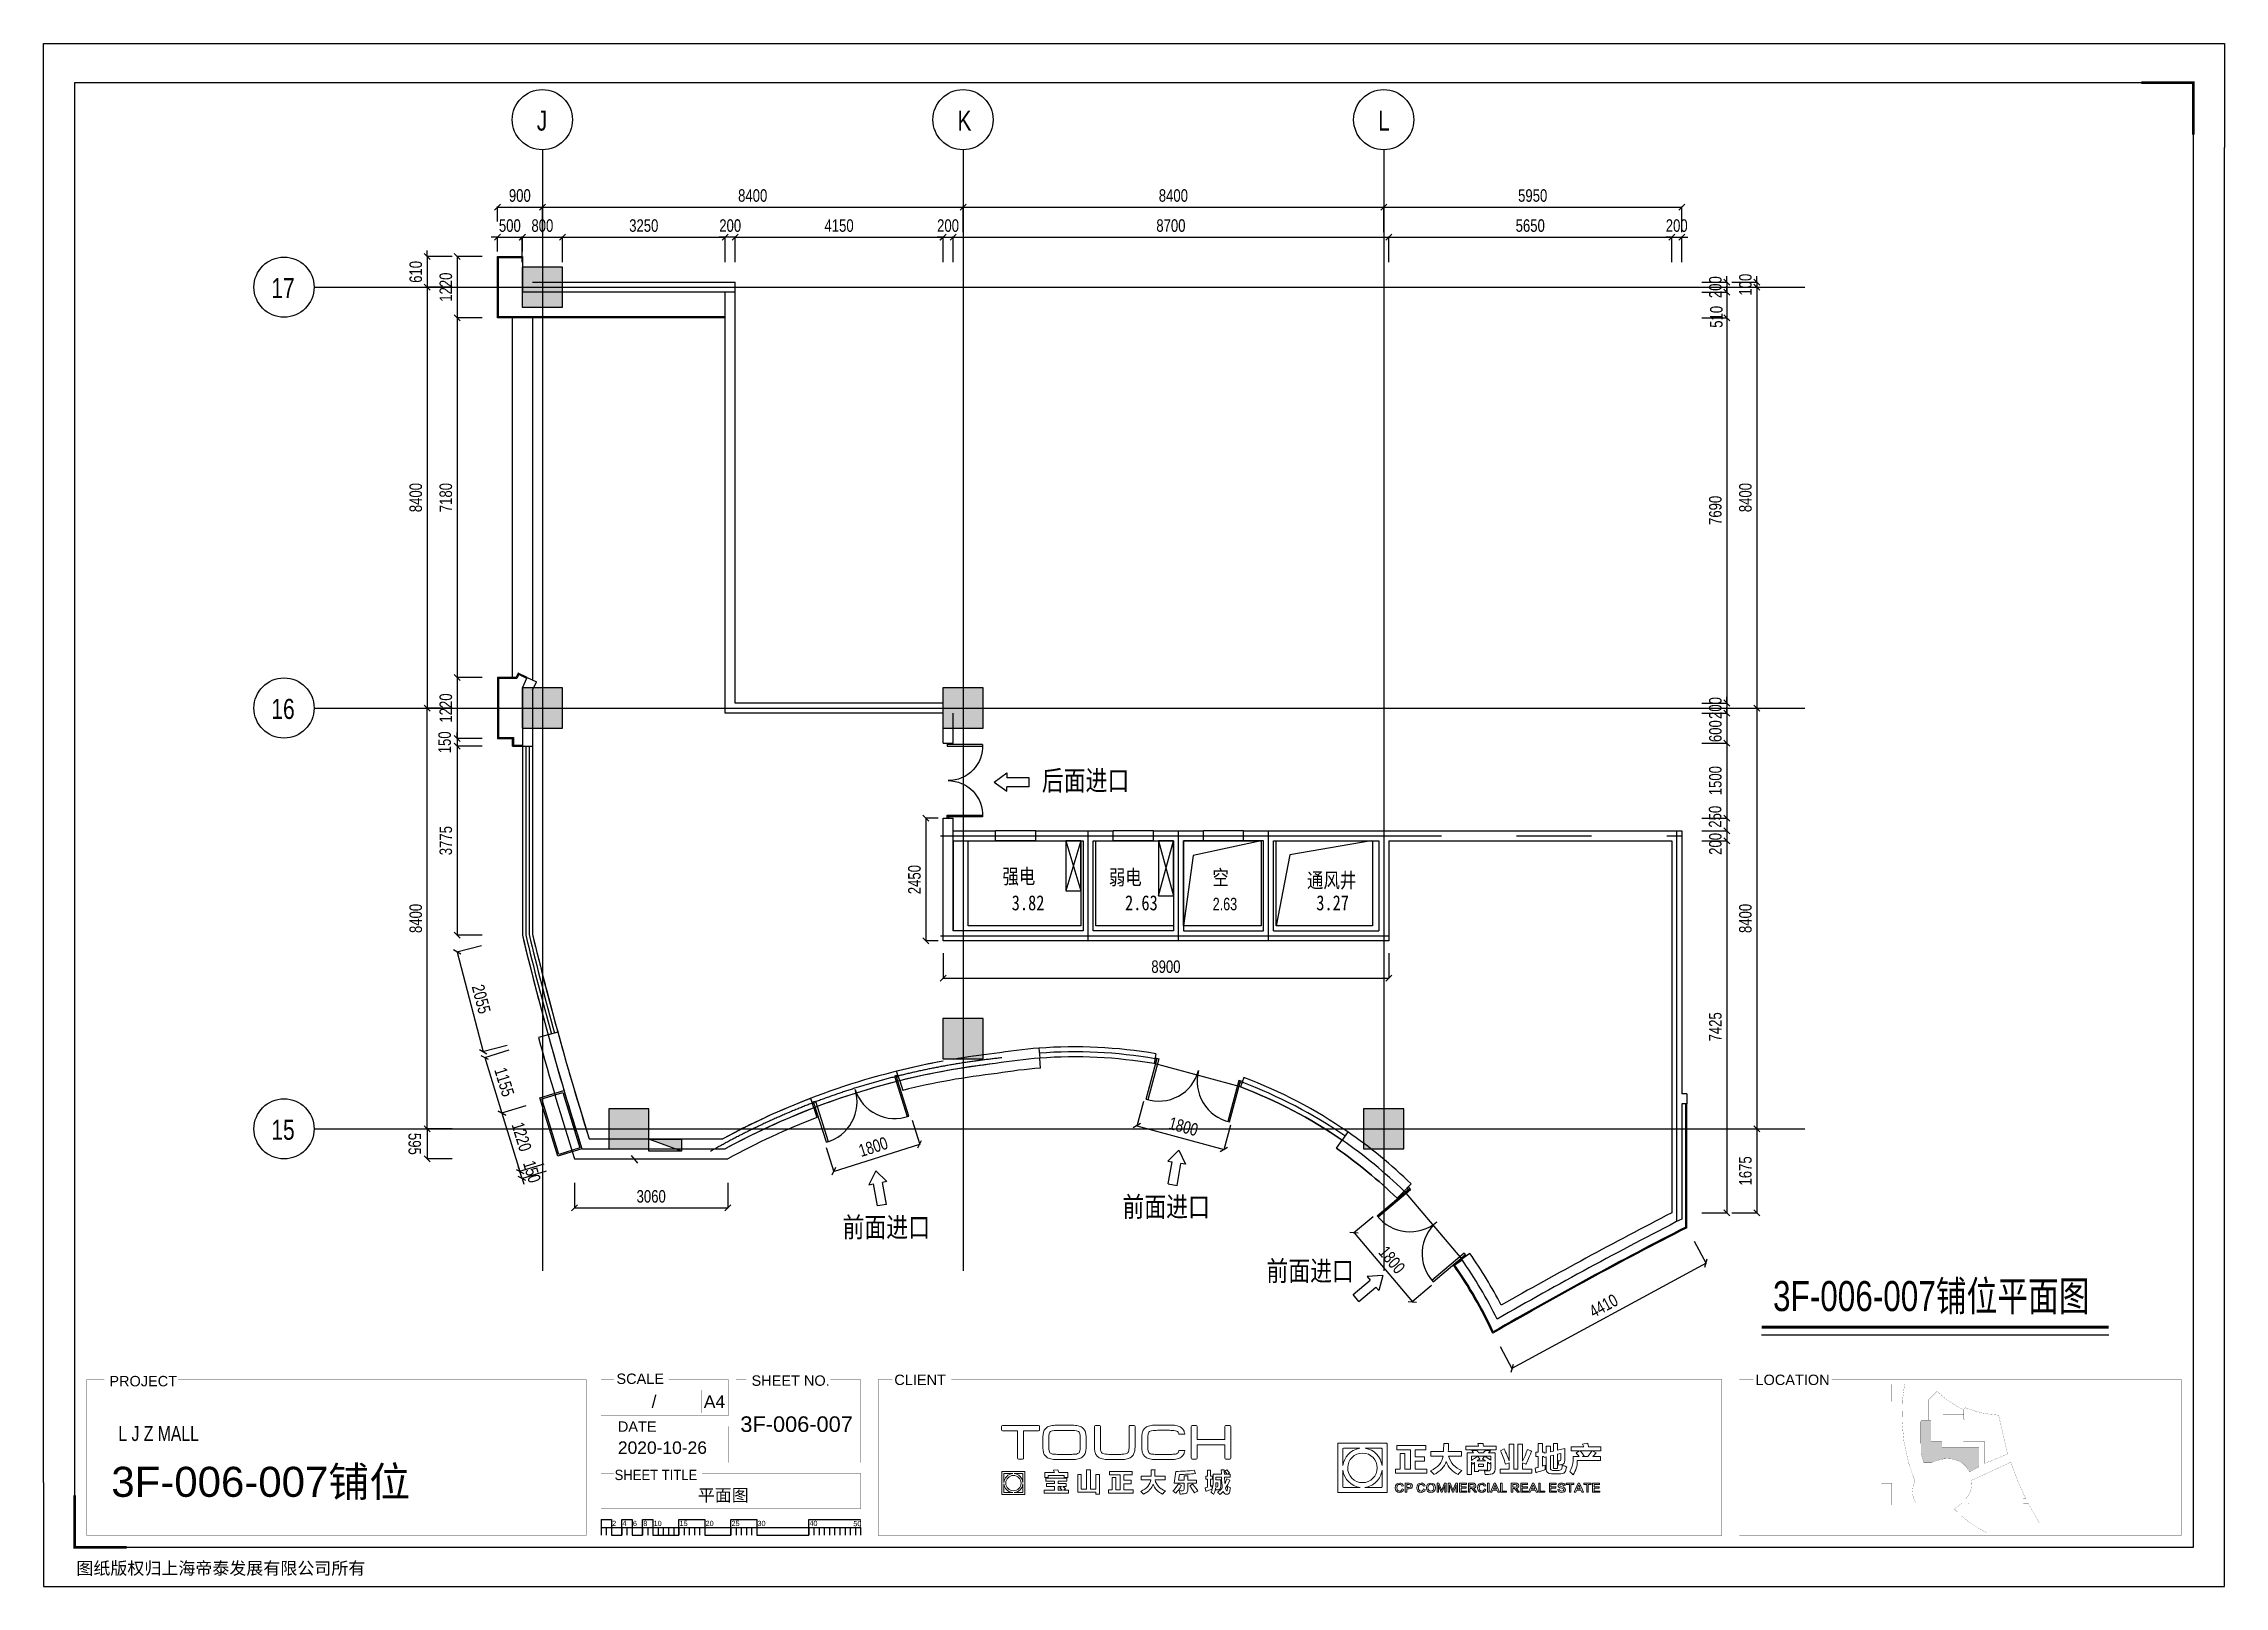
# Model space of a CAD drawing. Extents: x 52040 to 95586, y 96618 to 127411.
import ezdxf
from ezdxf.enums import TextEntityAlignment as Align

# ---------------------------------------------------------------- set-up
doc = ezdxf.new("R2010")
doc.units = 0
doc.header["$LTSCALE"] = 1000
for name, pattern in [('3层防火分区$0$3yCENTER', [14.5, 10, -1.5, 1.5, -1.5]), ('A-商业-管井$0$3yDASH', [4.25, 3, -1.25]), ('CENTER', [2, 1.25, -0.25, 0.25, -0.25])]:
    doc.linetypes.add(name, pattern=pattern)
doc.layers.get('Defpoints').update_dxf_attribs({"color": 212})
doc.layers.add('0-土建-Defpoints', color=212, linetype='Continuous', plot=False)
for name, color, linetype in [('0-土建-其他', 6, 'Continuous'), ('0-土建-墙体', 7, 'Continuous'), ('0-土建-房间名称', 7, 'Continuous'), ('0-土建-柱', 42, 'Continuous'), ('0-土建-窗', 5, 'Continuous'), ('0-土建-管井', 50, 'Continuous'), ('0-土建-轴线', 12, 'Continuous'), ('0-土建-门窗', 4, 'Continuous'), ('01-CCI-租户面积', 6, 'Continuous'), ('DIM', 3, 'Continuous'), ('DIM TEXT', 7, 'Continuous'), ('图层 1', 7, 'Continuous'), ('新增油烟管井2014-08-06', 2, 'Continuous'), ('轴线', 10, 'CENTER')]:
    doc.layers.add(name, color=color, linetype=linetype)
doc.layers.add('H-外墙百叶', color=3, linetype='Continuous', lineweight=25)
doc.styles.add('A-商业-管井$0$SUNYAT3', font='3ygj.shx', dxfattribs={"width": 0.75, "bigfont": '3yhztxt.shx'})
doc.styles.get("Standard").update_dxf_attribs({"font": 'arial.ttf', "width": 0.75})
doc.styles.add('黑体', font='simhei.ttf', dxfattribs={"width": 0.8})
doc.dimstyles.new('DIM-200MM', dxfattribs={"dimtxt": 250, "dimasz": 120, "dimexe": 10, "dimexo": 100, "dimgap": 100, "dimtad": 1, "dimdec": 0, "dimrnd": 5, "dimzin": 1, "dimdsep": 46, "dimtxsty": 'Standard', "dimblk": 'OBLIQUE', "dimcen": 0.5, "dimdle": 1, "dimclrd": 256, "dimclre": 256, "dimclrt": 7, "dimaunit": 1, "dimadec": 0, "dimazin": 0, "dimtfac": 1, "dimtdec": 0, "dimtix": 1, "dimtmove": 2, "dimatfit": 3, "dimfxl": 500, "dimfxlon": 1, "dimtolj": 1, "dimtzin": 1, "dimarcsym": 0})

msp = doc.modelspace()

# ---------------------------------------------------------------- texts
for s, height, p in [('PROJECT', 207.36, (53352.7, 100611.2)), ('SCALE', 207.36, (63478.4, 100658.6)), ('SHEET NO.', 207.36, (66175.6, 100621.5)), ('CLIENT', 207.36, (69027.3, 100637)), ('LOCATION', 207.36, (86222.5, 100637)), ('A4', 248.83, (65223.3, 100180.7)), ('DATE', 207.36, (63506.8, 99704.1)), ('2', 103.7, (63391.5, 97822.9)), ('4', 103.7, (63598.9, 97822.9)), ('6', 103.7, (63806.3, 97822.9)), ('8', 103.7, (64013.6, 97822.9)), ('10', 103.68, (64221, 97822.9)), ('15', 103.68, (64739.4, 97822.9)), ('20', 103.68, (65257.8, 97822.9)), ('25', 103.68, (65776.2, 97822.9)), ('30', 103.68, (66294.6, 97822.9)), ('40', 103.68, (67331.4, 97822.9)), ('50', 103.68, (68209, 97819.2)), ('图纸版权归上海帝泰发展有限公司所有', 248.832, (52693.9, 96855.4))]:
    msp.add_text(s, height=height).set_placement(p)
at = {"width": 0.9}
msp.add_text('SHEET TITLE', height=207.36, dxfattribs=at).set_placement((63441.6, 98739.6))
at = {"attachment_point": 1}
for s, insert, char_height in [('\\pxt11;3F-006-007{\\fSimSun|b0|i0|c134|p54;铺位平面图}', (86573.3, 102712.5), 600), ('L J Z MALL', (53532.9, 99818.7), 300)]:
    msp.add_mtext_dynamic_manual_height_columns(s, width=8169.699, gutter_width=1.2, heights=[0], dxfattribs=dict(at, insert=insert, char_height=char_height))
for tag, text, p in [('/', 'AS NOTED', (64278.3, 100184.6)), ('2020-10-26', '2020-7-22', (65285.5, 99263))]:
    msp.add_attdef(tag, text=text, height=248.83).set_placement(p, align=Align.RIGHT)
for tag, p, s, height in [('3F-006-007', (65952.4, 99700.4), 'SHEET NO.', 311.04), ('3F-006-007铺位', (53392.4, 98405.1), '###############', 600), ('平面图', (65102.2, 98314.1), 'SHEET-TITLE', 248.832)]:
    msp.add_attdef(tag, p, s, height=height)
at = {"layer": '0-土建-房间名称', "style": 'A-商业-管井$0$SUNYAT3', "width": 0.75}
msp.add_text('2.63', height=250, dxfattribs=at).set_placement((75384.7, 110112.1))
at = {"layer": 'DIM TEXT', "char_height": 400}
for s, insert, attachment_point in [('J', (61888.1, 126074.9), 1), ('K', (70288.1, 126074.9), 1), ('L', (78688.1, 126074.9), 1), ('17', (57053.1, 122731.9), 3), ('16', (57053.1, 114331.9), 3), ('15', (57053.1, 105931.9), 3)]:
    msp.add_mtext_dynamic_manual_height_columns(s, width=10456.675, gutter_width=2, heights=[0], dxfattribs=dict(at, insert=insert, attachment_point=attachment_point))
at = {"layer": '新增油烟管井2014-08-06', "color": 0, "style": '黑体', "width": 0.8}
for s, height, p in [('后面进口', 400, (71972.4, 112502.8)), ('强电', 300, (71187, 110639.9)), ('弱电', 300, (73311.4, 110620.2)), ('空', 300, (75378.1, 110617.2)), ('通风井', 300, (77268, 110561.3)), ('3.82', 300, (71371.2, 110112.1)), ('2.63', 300, (73634, 110112.1)), ('3.27', 300, (77452.7, 110112.1)), ('前面进口', 400, (73582.1, 103994.9)), ('前面进口', 400, (67992.8, 103586.4)), ('前面进口', 400, (76456.4, 102713.8))]:
    msp.add_text(s, height=height, dxfattribs=at).set_placement(p)

# ---------------------------------------------------------------- blocks, each defined once
blk = doc.blocks.new('商业三层消火栓$0$室内消火栓(单口)')
blk.add_hatch(color=256).paths.add_polyline_path([(0, 240), (0, 0), (650, 0)])
blk.add_line((0, 240), (650, 0))
blk.add_lwpolyline([(0, 240), (650, 240), (650, 0), (0, 0)], close=True)
blk = doc.blocks.new('商业三层消火栓$0$室内消火栓 单口')
blk.add_blockref('商业三层消火栓$0$室内消火栓(单口)', (0, 0))
blk = doc.blocks.new('_Oblique')
at = {"color": 0, "linetype": 'ByBlock', "lineweight": -2}
blk.add_line((-0.5, -0.5), (0.5, 0.5), dxfattribs=at)
blk = doc.blocks.new('*D203')
at = {"layer": 'Defpoints', "color": 0, "transparency": 16777216}
for p in [(61600, 123550), (61100, 123160), (61600, 123160)]:
    blk.add_point(p, dxfattribs=at)
at = {"layer": 'DIM', "lineweight": -2, "transparency": 16777216}
for p, q in [((61100, 123550), (60980, 123550)), ((61100, 123260), (61100, 123560)), ((61100, 123550), (61600, 123550)), ((61600, 123260), (61600, 123560)), ((61600, 123550), (61720, 123550))]:
    blk.add_line(p, q, dxfattribs=at)
at = {"layer": 'DIM', "lineweight": -2, "transparency": 16777216, "xscale": 120, "yscale": 120, "zscale": 120}
blk.add_blockref('_Oblique', (61100, 123550), dxfattribs=at)
at = {"layer": 'DIM', "lineweight": -2, "transparency": 16777216, "xscale": 120, "yscale": 120, "zscale": 120, "rotation": 180}
blk.add_blockref('_Oblique', (61600, 123550), dxfattribs=at)
at = {"layer": 'DIM', "color": 7, "transparency": 16777216, "insert": (61350, 123778), "char_height": 250, "attachment_point": 5}
blk.add_mtext('\\A1;500', dxfattribs=at)
blk = doc.blocks.new('*D204')
at = {"layer": 'Defpoints', "color": 0, "transparency": 16777216}
for p in [(62399, 123550), (61599, 122950), (62399, 122950)]:
    blk.add_point(p, dxfattribs=at)
at = {"layer": 'DIM', "lineweight": -2, "transparency": 16777216}
for p, q in [((61598, 123550), (62400, 123550)), ((61599, 123050), (61599, 123560)), ((62399, 123050), (62399, 123560))]:
    blk.add_line(p, q, dxfattribs=at)
at = {"layer": 'DIM', "lineweight": -2, "transparency": 16777216, "xscale": 120, "yscale": 120, "zscale": 120, "rotation": 180}
blk.add_blockref('_Oblique', (61599, 123550), dxfattribs=at)
at = {"layer": 'DIM', "lineweight": -2, "transparency": 16777216, "xscale": 120, "yscale": 120, "zscale": 120}
blk.add_blockref('_Oblique', (62399, 123550), dxfattribs=at)
at = {"layer": 'DIM', "color": 7, "transparency": 16777216, "insert": (61999, 123778), "char_height": 250, "attachment_point": 5}
blk.add_mtext('\\A1;800', dxfattribs=at)
blk = doc.blocks.new('*D205')
at = {"layer": 'Defpoints', "color": 0, "transparency": 16777216}
for p in [(65650, 123550), (62399, 122650), (65650, 122650)]:
    blk.add_point(p, dxfattribs=at)
at = {"layer": 'DIM', "lineweight": -2, "transparency": 16777216}
for p, q in [((62398, 123550), (65651, 123550)), ((62399, 123050), (62399, 123560)), ((65650, 123050), (65650, 123560))]:
    blk.add_line(p, q, dxfattribs=at)
at = {"layer": 'DIM', "lineweight": -2, "transparency": 16777216, "xscale": 120, "yscale": 120, "zscale": 120, "rotation": 180}
blk.add_blockref('_Oblique', (62399, 123550), dxfattribs=at)
at = {"layer": 'DIM', "lineweight": -2, "transparency": 16777216, "xscale": 120, "yscale": 120, "zscale": 120}
blk.add_blockref('_Oblique', (65650, 123550), dxfattribs=at)
at = {"layer": 'DIM', "color": 7, "transparency": 16777216, "insert": (64024, 123778), "char_height": 250, "attachment_point": 5}
blk.add_mtext('\\A1;3250', dxfattribs=at)
blk = doc.blocks.new('*D206')
at = {"layer": 'Defpoints', "color": 0, "transparency": 16777216}
for p in [(65650, 123550), (65650, 122650), (65850, 122650)]:
    blk.add_point(p, dxfattribs=at)
at = {"layer": 'DIM', "lineweight": -2, "transparency": 16777216}
for p, q in [((65650, 123550), (65530, 123550)), ((65650, 123050), (65650, 123560)), ((65850, 123550), (65650, 123550)), ((65850, 123050), (65850, 123560)), ((65850, 123550), (65970, 123550))]:
    blk.add_line(p, q, dxfattribs=at)
at = {"layer": 'DIM', "lineweight": -2, "transparency": 16777216, "xscale": 120, "yscale": 120, "zscale": 120}
for p, rotation in [((65650, 123550), 4.167798854589793e-11), ((65850, 123550), 180.0000000000417)]:
    blk.add_blockref('_Oblique', p, dxfattribs=dict(at, rotation=rotation))
at = {"layer": 'DIM', "color": 7, "transparency": 16777216, "insert": (65750, 123778), "char_height": 250, "attachment_point": 5}
blk.add_mtext('\\A1;200', dxfattribs=at)
blk = doc.blocks.new('*D207')
at = {"layer": 'Defpoints', "color": 0, "transparency": 16777216}
for p in [(69999, 123550), (65850, 114250), (69999, 114250)]:
    blk.add_point(p, dxfattribs=at)
at = {"layer": 'DIM', "lineweight": -2, "transparency": 16777216}
for p, q in [((65849, 123550), (70000, 123550)), ((65850, 123050), (65850, 123560)), ((69999, 123050), (69999, 123560))]:
    blk.add_line(p, q, dxfattribs=at)
at = {"layer": 'DIM', "lineweight": -2, "transparency": 16777216, "xscale": 120, "yscale": 120, "zscale": 120, "rotation": 180}
blk.add_blockref('_Oblique', (65850, 123550), dxfattribs=at)
at = {"layer": 'DIM', "lineweight": -2, "transparency": 16777216, "xscale": 120, "yscale": 120, "zscale": 120}
blk.add_blockref('_Oblique', (69999, 123550), dxfattribs=at)
at = {"layer": 'DIM', "color": 7, "transparency": 16777216, "insert": (67924, 123778), "char_height": 250, "attachment_point": 5}
blk.add_mtext('\\A1;4150', dxfattribs=at)
blk = doc.blocks.new('*D208')
at = {"layer": 'Defpoints', "color": 0, "transparency": 16777216}
for p in [(70200, 123550), (70000, 113450), (70200, 113450)]:
    blk.add_point(p, dxfattribs=at)
at = {"layer": 'DIM', "lineweight": -2, "transparency": 16777216}
for p, q in [((70000, 123550), (69880, 123550)), ((70000, 123050), (70000, 123560)), ((70000, 123550), (70200, 123550)), ((70200, 123050), (70200, 123560)), ((70200, 123550), (70320, 123550))]:
    blk.add_line(p, q, dxfattribs=at)
at = {"layer": 'DIM', "lineweight": -2, "transparency": 16777216, "xscale": 120, "yscale": 120, "zscale": 120}
blk.add_blockref('_Oblique', (70000, 123550), dxfattribs=at)
at = {"layer": 'DIM', "lineweight": -2, "transparency": 16777216, "xscale": 120, "yscale": 120, "zscale": 120, "rotation": 180}
blk.add_blockref('_Oblique', (70200, 123550), dxfattribs=at)
at = {"layer": 'DIM', "color": 7, "transparency": 16777216, "insert": (70100, 123778), "char_height": 250, "attachment_point": 5}
blk.add_mtext('\\A1;200', dxfattribs=at)
blk = doc.blocks.new('*D209')
at = {"layer": 'Defpoints', "color": 0, "transparency": 16777216}
for p in [(78900, 123550), (70200, 111700), (78900, 111700)]:
    blk.add_point(p, dxfattribs=at)
at = {"layer": 'DIM', "lineweight": -2, "transparency": 16777216}
for p, q in [((70199, 123550), (78901, 123550)), ((70200, 123050), (70200, 123560)), ((78900, 123050), (78900, 123560))]:
    blk.add_line(p, q, dxfattribs=at)
at = {"layer": 'DIM', "lineweight": -2, "transparency": 16777216, "xscale": 120, "yscale": 120, "zscale": 120, "rotation": 180}
blk.add_blockref('_Oblique', (70200, 123550), dxfattribs=at)
at = {"layer": 'DIM', "lineweight": -2, "transparency": 16777216, "xscale": 120, "yscale": 120, "zscale": 120}
blk.add_blockref('_Oblique', (78900, 123550), dxfattribs=at)
at = {"layer": 'DIM', "color": 7, "transparency": 16777216, "insert": (74550, 123778), "char_height": 250, "attachment_point": 5}
blk.add_mtext('\\A1;8700', dxfattribs=at)
blk = doc.blocks.new('*D210')
at = {"layer": 'Defpoints', "color": 0, "transparency": 16777216}
for p in [(84550, 123550), (78900, 111700), (84550, 111700)]:
    blk.add_point(p, dxfattribs=at)
at = {"layer": 'DIM', "lineweight": -2, "transparency": 16777216}
for p, q in [((78899, 123550), (84551, 123550)), ((78900, 123050), (78900, 123560)), ((84550, 123050), (84550, 123560))]:
    blk.add_line(p, q, dxfattribs=at)
at = {"layer": 'DIM', "lineweight": -2, "transparency": 16777216, "xscale": 120, "yscale": 120, "zscale": 120, "rotation": 180}
blk.add_blockref('_Oblique', (78900, 123550), dxfattribs=at)
at = {"layer": 'DIM', "lineweight": -2, "transparency": 16777216, "xscale": 120, "yscale": 120, "zscale": 120}
blk.add_blockref('_Oblique', (84550, 123550), dxfattribs=at)
at = {"layer": 'DIM', "color": 7, "transparency": 16777216, "insert": (81725, 123778), "char_height": 250, "attachment_point": 5}
blk.add_mtext('\\A1;5650', dxfattribs=at)
blk = doc.blocks.new('*D211')
at = {"layer": 'Defpoints', "color": 0, "transparency": 16777216}
for p in [(84750, 123550), (84550, 111700), (84750, 111700)]:
    blk.add_point(p, dxfattribs=at)
at = {"layer": 'DIM', "lineweight": -2, "transparency": 16777216}
for p, q in [((84550, 123550), (84430, 123550)), ((84550, 123050), (84550, 123560)), ((84550, 123550), (84750, 123550)), ((84750, 123050), (84750, 123560)), ((84750, 123550), (84870, 123550))]:
    blk.add_line(p, q, dxfattribs=at)
at = {"layer": 'DIM', "lineweight": -2, "transparency": 16777216, "xscale": 120, "yscale": 120, "zscale": 120}
blk.add_blockref('_Oblique', (84550, 123550), dxfattribs=at)
at = {"layer": 'DIM', "lineweight": -2, "transparency": 16777216, "xscale": 120, "yscale": 120, "zscale": 120, "rotation": 180}
blk.add_blockref('_Oblique', (84750, 123550), dxfattribs=at)
at = {"layer": 'DIM', "color": 7, "transparency": 16777216, "insert": (84650, 123778), "char_height": 250, "attachment_point": 5}
blk.add_mtext('\\A1;200', dxfattribs=at)
blk = doc.blocks.new('*D212')
at = {"layer": 'Defpoints', "color": 0, "transparency": 16777216}
for p in [(65650, 122650), (65650, 122450), (85650, 122450)]:
    blk.add_point(p, dxfattribs=at)
at = {"layer": 'DIM', "lineweight": -2, "transparency": 16777216}
for p, q in [((85150, 122650), (85660, 122650)), ((85150, 122450), (85660, 122450)), ((85650, 122650), (85650, 122770)), ((85650, 122650), (85650, 122450)), ((85650, 122450), (85650, 122330))]:
    blk.add_line(p, q, dxfattribs=at)
at = {"layer": 'DIM', "lineweight": -2, "transparency": 16777216, "xscale": 120, "yscale": 120, "zscale": 120}
for p, rotation in [((85650, 122650), 270), ((85650, 122450), 90)]:
    blk.add_blockref('_Oblique', p, dxfattribs=dict(at, rotation=rotation))
at = {"layer": 'DIM', "color": 7, "transparency": 16777216, "insert": (85422, 122550), "char_height": 250, "attachment_point": 5, "rotation": 90}
blk.add_mtext('\\A1;200', dxfattribs=at)
blk = doc.blocks.new('*D213')
at = {"layer": 'Defpoints', "color": 0, "transparency": 16777216}
for p in [(65650, 122450), (65650, 121940), (85650, 121940)]:
    blk.add_point(p, dxfattribs=at)
at = {"layer": 'DIM', "lineweight": -2, "transparency": 16777216}
for p, q in [((85150, 122450), (85660, 122450)), ((85650, 122450), (85650, 122570)), ((85650, 122450), (85650, 121940)), ((85150, 121940), (85660, 121940)), ((85650, 121940), (85650, 121820))]:
    blk.add_line(p, q, dxfattribs=at)
at = {"layer": 'DIM', "lineweight": -2, "transparency": 16777216, "xscale": 120, "yscale": 120, "zscale": 120}
for p, rotation in [((85650, 122450), 270), ((85650, 121940), 90)]:
    blk.add_blockref('_Oblique', p, dxfattribs=dict(at, rotation=rotation))
at = {"layer": 'DIM', "color": 7, "transparency": 16777216, "insert": (85443, 121958), "char_height": 250, "attachment_point": 5, "rotation": 90}
blk.add_mtext('\\A1;510', dxfattribs=at)
blk = doc.blocks.new('*D214')
at = {"layer": 'Defpoints', "color": 0, "transparency": 16777216}
for p in [(65650, 121940), (65650, 114250), (85650, 114250)]:
    blk.add_point(p, dxfattribs=at)
at = {"layer": 'DIM', "lineweight": -2, "transparency": 16777216}
for p, q in [((85150, 121940), (85660, 121940)), ((85650, 121941), (85650, 114249)), ((85150, 114250), (85660, 114250))]:
    blk.add_line(p, q, dxfattribs=at)
at = {"layer": 'DIM', "lineweight": -2, "transparency": 16777216, "xscale": 120, "yscale": 120, "zscale": 120}
for p, rotation in [((85650, 121940), 90), ((85650, 114250), 270)]:
    blk.add_blockref('_Oblique', p, dxfattribs=dict(at, rotation=rotation))
at = {"layer": 'DIM', "color": 7, "transparency": 16777216, "insert": (85422, 118095), "char_height": 250, "attachment_point": 5, "rotation": 90}
blk.add_mtext('\\A1;7690', dxfattribs=at)
blk = doc.blocks.new('*D215')
at = {"layer": 'Defpoints', "color": 0, "transparency": 16777216}
for p in [(65850, 114250), (65850, 114050), (85650, 114050)]:
    blk.add_point(p, dxfattribs=at)
at = {"layer": 'DIM', "lineweight": -2, "transparency": 16777216}
for p, q in [((85150, 114250), (85660, 114250)), ((85650, 114250), (85650, 114370)), ((85650, 114250), (85650, 114050)), ((85150, 114050), (85660, 114050)), ((85650, 114050), (85650, 113930))]:
    blk.add_line(p, q, dxfattribs=at)
at = {"layer": 'DIM', "lineweight": -2, "transparency": 16777216, "xscale": 120, "yscale": 120, "zscale": 120}
for p, rotation in [((85650, 114250), 270), ((85650, 114050), 90)]:
    blk.add_blockref('_Oblique', p, dxfattribs=dict(at, rotation=rotation))
at = {"layer": 'DIM', "color": 7, "transparency": 16777216, "insert": (85422, 114150), "char_height": 250, "attachment_point": 5, "rotation": 90}
blk.add_mtext('\\A1;200', dxfattribs=at)
blk = doc.blocks.new('*D216')
at = {"layer": 'Defpoints', "color": 0, "transparency": 16777216}
for p in [(69999, 114050), (69999, 113450), (85650, 113450)]:
    blk.add_point(p, dxfattribs=at)
at = {"layer": 'DIM', "lineweight": -2, "transparency": 16777216}
for p, q in [((85650, 114050), (85650, 114170)), ((85150, 114050), (85660, 114050)), ((85650, 114050), (85650, 113450)), ((85150, 113450), (85660, 113450)), ((85650, 113450), (85650, 113330))]:
    blk.add_line(p, q, dxfattribs=at)
at = {"layer": 'DIM', "lineweight": -2, "transparency": 16777216, "xscale": 120, "yscale": 120, "zscale": 120}
for p, rotation in [((85650, 114050), 270), ((85650, 113450), 90)]:
    blk.add_blockref('_Oblique', p, dxfattribs=dict(at, rotation=rotation))
at = {"layer": 'DIM', "color": 7, "transparency": 16777216, "insert": (85423, 113688), "char_height": 250, "attachment_point": 5, "rotation": 90}
blk.add_mtext('\\A1;600', dxfattribs=at)
blk = doc.blocks.new('*D217')
at = {"layer": 'Defpoints', "color": 0, "transparency": 16777216}
for p in [(70085, 113450), (70085, 111950), (85650, 111950)]:
    blk.add_point(p, dxfattribs=at)
at = {"layer": 'DIM', "lineweight": -2, "transparency": 16777216}
for p, q in [((85150, 113450), (85660, 113450)), ((85650, 113451), (85650, 111949)), ((85150, 111950), (85660, 111950))]:
    blk.add_line(p, q, dxfattribs=at)
at = {"layer": 'DIM', "lineweight": -2, "transparency": 16777216, "xscale": 120, "yscale": 120, "zscale": 120}
for p, rotation in [((85650, 113450), 89.99991405534317), ((85650, 111950), 269.9999140553432)]:
    blk.add_blockref('_Oblique', p, dxfattribs=dict(at, rotation=rotation))
at = {"layer": 'DIM', "color": 7, "transparency": 16777216, "insert": (85422, 112700), "char_height": 250, "attachment_point": 5, "rotation": 89.9999}
blk.add_mtext('\\A1;1500', dxfattribs=at)
blk = doc.blocks.new('*D218')
at = {"layer": 'Defpoints', "color": 0, "transparency": 16777216}
for p in [(70200, 111950), (70200, 111700), (85650, 111700)]:
    blk.add_point(p, dxfattribs=at)
at = {"layer": 'DIM', "lineweight": -2, "transparency": 16777216}
for p, q in [((85150, 111950), (85660, 111950)), ((85650, 111951), (85650, 111699)), ((85150, 111700), (85660, 111700))]:
    blk.add_line(p, q, dxfattribs=at)
at = {"layer": 'DIM', "lineweight": -2, "transparency": 16777216, "xscale": 120, "yscale": 120, "zscale": 120}
for p, rotation in [((85650, 111950), 90), ((85650, 111700), 270)]:
    blk.add_blockref('_Oblique', p, dxfattribs=dict(at, rotation=rotation))
at = {"layer": 'DIM', "color": 7, "transparency": 16777216, "insert": (85418, 111980), "char_height": 250, "attachment_point": 5, "rotation": 90}
blk.add_mtext('\\A1;250', dxfattribs=at)
blk = doc.blocks.new('*D219')
at = {"layer": 'Defpoints', "color": 0, "transparency": 16777216}
for p in [(84550, 111700), (84550, 111500), (85650, 111500)]:
    blk.add_point(p, dxfattribs=at)
at = {"layer": 'DIM', "lineweight": -2, "transparency": 16777216}
for p, q in [((85150, 111700), (85660, 111700)), ((85150, 111500), (85660, 111500)), ((85650, 111701), (85650, 111499))]:
    blk.add_line(p, q, dxfattribs=at)
at = {"layer": 'DIM', "lineweight": -2, "transparency": 16777216, "xscale": 120, "yscale": 120, "zscale": 120}
for p, rotation in [((85650, 111700), 90), ((85650, 111500), 270)]:
    blk.add_blockref('_Oblique', p, dxfattribs=dict(at, rotation=rotation))
at = {"layer": 'DIM', "color": 7, "transparency": 16777216, "insert": (85422, 111438), "char_height": 250, "attachment_point": 5, "rotation": 90}
blk.add_mtext('\\A1;200', dxfattribs=at)
blk = doc.blocks.new('*D220')
at = {"layer": 'Defpoints', "color": 0, "transparency": 16777216}
for p in [(84550, 111500), (84550, 104073), (85650, 104073)]:
    blk.add_point(p, dxfattribs=at)
at = {"layer": 'DIM', "lineweight": -2, "transparency": 16777216}
for p, q in [((85150, 111500), (85660, 111500)), ((85650, 111501), (85650, 104072)), ((85150, 104073), (85660, 104073))]:
    blk.add_line(p, q, dxfattribs=at)
at = {"layer": 'DIM', "lineweight": -2, "transparency": 16777216, "xscale": 120, "yscale": 120, "zscale": 120}
for p, rotation in [((85650, 111500), 90), ((85650, 104073), 270)]:
    blk.add_blockref('_Oblique', p, dxfattribs=dict(at, rotation=rotation))
at = {"layer": 'DIM', "color": 7, "transparency": 16777216, "insert": (85422, 107786), "char_height": 250, "attachment_point": 5, "rotation": 90}
blk.add_mtext('\\A1;7425', dxfattribs=at)
blk = doc.blocks.new('*D221')
at = {"layer": 'Defpoints', "color": 0, "transparency": 16777216}
for p in [(84391, 104622), (80518, 102516), (81361, 100965)]:
    blk.add_point(p, dxfattribs=at)
at = {"layer": 'DIM', "lineweight": -2, "transparency": 16777216}
for p, q in [((84995, 103510), (85239, 103062)), ((85235, 103071), (81360, 100965)), ((81122, 101404), (81366, 100956))]:
    blk.add_line(p, q, dxfattribs=at)
at = {"layer": 'DIM', "lineweight": -2, "transparency": 16777216, "xscale": 120, "yscale": 120, "zscale": 120}
for p, rotation in [((85234, 103071), 28.52810273118964), ((81361, 100965), 208.5281027311896)]:
    blk.add_blockref('_Oblique', p, dxfattribs=dict(at, rotation=rotation))
at = {"layer": 'DIM', "color": 7, "transparency": 16777216, "insert": (83189, 102218), "char_height": 250, "attachment_point": 5, "rotation": 28.5281}
blk.add_mtext('\\A1;4410', dxfattribs=at)
blk = doc.blocks.new('*D222')
at = {"layer": 'Defpoints', "color": 0, "transparency": 16777216}
for p in [(61100, 123160), (60300, 121940), (61100, 121940)]:
    blk.add_point(p, dxfattribs=at)
at = {"layer": 'DIM', "lineweight": -2, "transparency": 16777216}
for p, q in [((60800, 123160), (60290, 123160)), ((60300, 123161), (60300, 121939)), ((60800, 121940), (60290, 121940))]:
    blk.add_line(p, q, dxfattribs=at)
at = {"layer": 'DIM', "lineweight": -2, "transparency": 16777216, "xscale": 120, "yscale": 120, "zscale": 120}
for p, rotation in [((60300, 123160), 90), ((60300, 121940), 270)]:
    blk.add_blockref('_Oblique', p, dxfattribs=dict(at, rotation=rotation))
at = {"layer": 'DIM', "color": 7, "transparency": 16777216, "insert": (60072, 122550), "char_height": 250, "attachment_point": 5, "rotation": 90}
blk.add_mtext('\\A1;1220', dxfattribs=at)
blk = doc.blocks.new('*D223')
at = {"layer": 'Defpoints', "color": 0, "transparency": 16777216}
for p in [(61400, 121940), (60300, 114760), (61400, 114760)]:
    blk.add_point(p, dxfattribs=at)
at = {"layer": 'DIM', "lineweight": -2, "transparency": 16777216}
for p, q in [((60800, 121940), (60290, 121940)), ((60300, 121941), (60300, 114759)), ((60800, 114760), (60290, 114760))]:
    blk.add_line(p, q, dxfattribs=at)
at = {"layer": 'DIM', "lineweight": -2, "transparency": 16777216, "xscale": 120, "yscale": 120, "zscale": 120}
for p, rotation in [((60300, 121940), 90), ((60300, 114760), 270)]:
    blk.add_blockref('_Oblique', p, dxfattribs=dict(at, rotation=rotation))
at = {"layer": 'DIM', "color": 7, "transparency": 16777216, "insert": (60072, 118350), "char_height": 250, "attachment_point": 5, "rotation": 90}
blk.add_mtext('\\A1;7180', dxfattribs=at)
blk = doc.blocks.new('*D224')
at = {"layer": 'Defpoints', "color": 0, "transparency": 16777216}
for p in [(61100, 114760), (60300, 113540), (61100, 113540)]:
    blk.add_point(p, dxfattribs=at)
at = {"layer": 'DIM', "lineweight": -2, "transparency": 16777216}
for p, q in [((60800, 114760), (60290, 114760)), ((60300, 114761), (60300, 113539)), ((60800, 113540), (60290, 113540))]:
    blk.add_line(p, q, dxfattribs=at)
at = {"layer": 'DIM', "lineweight": -2, "transparency": 16777216, "xscale": 120, "yscale": 120, "zscale": 120}
for p, rotation in [((60300, 114760), 90), ((60300, 113540), 270)]:
    blk.add_blockref('_Oblique', p, dxfattribs=dict(at, rotation=rotation))
at = {"layer": 'DIM', "color": 7, "transparency": 16777216, "insert": (60072, 114150), "char_height": 250, "attachment_point": 5, "rotation": 90}
blk.add_mtext('\\A1;1220', dxfattribs=at)
blk = doc.blocks.new('*D225')
at = {"layer": 'Defpoints', "color": 0, "transparency": 16777216}
for p in [(60300, 113390), (61400, 113540), (61400, 113390)]:
    blk.add_point(p, dxfattribs=at)
at = {"layer": 'DIM', "lineweight": -2, "transparency": 16777216}
for p, q in [((60300, 113540), (60300, 113660)), ((60800, 113540), (60290, 113540)), ((60800, 113390), (60290, 113390)), ((60300, 113540), (60300, 113390)), ((60300, 113390), (60300, 113270))]:
    blk.add_line(p, q, dxfattribs=at)
at = {"layer": 'DIM', "lineweight": -2, "transparency": 16777216, "xscale": 120, "yscale": 120, "zscale": 120}
for p, rotation in [((60300, 113540), 270), ((60300, 113390), 90)]:
    blk.add_blockref('_Oblique', p, dxfattribs=dict(at, rotation=rotation))
at = {"layer": 'DIM', "color": 7, "transparency": 16777216, "insert": (60049, 113465), "char_height": 250, "attachment_point": 5, "rotation": 90}
blk.add_mtext('\\A1;150', dxfattribs=at)
blk = doc.blocks.new('*D226')
at = {"layer": 'Defpoints', "color": 0, "transparency": 16777216}
for p in [(61600, 113390), (60300, 109615), (61600, 109615)]:
    blk.add_point(p, dxfattribs=at)
at = {"layer": 'DIM', "lineweight": -2, "transparency": 16777216}
for p, q in [((60800, 113390), (60290, 113390)), ((60300, 113391), (60300, 109614)), ((60800, 109615), (60290, 109615))]:
    blk.add_line(p, q, dxfattribs=at)
at = {"layer": 'DIM', "lineweight": -2, "transparency": 16777216, "xscale": 120, "yscale": 120, "zscale": 120}
for p, rotation in [((60300, 113390), 90), ((60300, 109615), 270)]:
    blk.add_blockref('_Oblique', p, dxfattribs=dict(at, rotation=rotation))
at = {"layer": 'DIM', "color": 7, "transparency": 16777216, "insert": (60072, 111503), "char_height": 250, "attachment_point": 5, "rotation": 90}
blk.add_mtext('\\A1;3775', dxfattribs=at)
blk = doc.blocks.new('*D227')
at = {"layer": 'Defpoints', "color": 0, "transparency": 16777216}
for p in [(63032, 109986), (63547, 107994), (60815, 107288)]:
    blk.add_point(p, dxfattribs=at)
at = {"layer": 'DIM', "lineweight": -2, "transparency": 16777216}
for p, q in [((60784, 109404), (60290, 109277)), ((60300, 109280), (60815, 107287)), ((61299, 107413), (60805, 107285))]:
    blk.add_line(p, q, dxfattribs=at)
at = {"layer": 'DIM', "lineweight": -2, "transparency": 16777216, "xscale": 120, "yscale": 120, "zscale": 120}
for p, rotation in [((60300, 109279), 104.5029028369957), ((60815, 107288), 284.5029028369958)]:
    blk.add_blockref('_Oblique', p, dxfattribs=dict(at, rotation=rotation))
at = {"layer": 'DIM', "color": 7, "transparency": 16777216, "insert": (60778, 108340), "char_height": 250, "attachment_point": 5, "rotation": 284.5029}
blk.add_mtext('\\A1;2055', dxfattribs=at)
blk = doc.blocks.new('*D228')
at = {"layer": 'Defpoints', "color": 0, "transparency": 16777216}
for p in [(63383, 106739), (63742, 105573), (61551, 104899)]:
    blk.add_point(p, dxfattribs=at)
at = {"layer": 'DIM', "lineweight": -2, "transparency": 16777216}
for p, q in [((61669, 106212), (61182, 106062)), ((61191, 106066), (61551, 104898)), ((62028, 105046), (61541, 104896))]:
    blk.add_line(p, q, dxfattribs=at)
at = {"layer": 'DIM', "lineweight": -2, "transparency": 16777216, "xscale": 120, "yscale": 120, "zscale": 120}
for p, rotation in [((61192, 106065), 107.1107480904055), ((61551, 104899), 287.1107480904055)]:
    blk.add_blockref('_Oblique', p, dxfattribs=dict(at, rotation=rotation))
at = {"layer": 'DIM', "color": 7, "transparency": 16777216, "insert": (61585, 105592), "char_height": 250, "attachment_point": 5, "rotation": 287.1107}
blk.add_mtext('\\A1;1220', dxfattribs=at)
blk = doc.blocks.new('*D229')
at = {"layer": 'Defpoints', "color": 0, "transparency": 16777216}
for p in [(63354, 107941), (63695, 106835), (61192, 106065)]:
    blk.add_point(p, dxfattribs=at)
at = {"layer": 'DIM', "lineweight": -2, "transparency": 16777216}
for p, q in [((61329, 107318), (60842, 107168)), ((60851, 107172), (61192, 106064)), ((61669, 106212), (61182, 106062))]:
    blk.add_line(p, q, dxfattribs=at)
at = {"layer": 'DIM', "lineweight": -2, "transparency": 16777216, "xscale": 120, "yscale": 120, "zscale": 120}
for p, rotation in [((60851, 107171), 107.1107480904055), ((61192, 106065), 287.1107480904055)]:
    blk.add_blockref('_Oblique', p, dxfattribs=dict(at, rotation=rotation))
at = {"layer": 'DIM', "color": 7, "transparency": 16777216, "insert": (61239, 106685), "char_height": 250, "attachment_point": 5, "rotation": 287.1107}
blk.add_mtext('\\A1;1155', dxfattribs=at)
blk = doc.blocks.new('*D230')
at = {"layer": 'Defpoints', "color": 0, "transparency": 16777216}
for p in [(64030, 105662), (64073, 105520), (61551, 104899)]:
    blk.add_point(p, dxfattribs=at)
at = {"layer": 'DIM', "lineweight": -2, "transparency": 16777216}
for p, q in [((61551, 104899), (61515, 105013)), ((62028, 105046), (61541, 104896)), ((61594, 104757), (61551, 104899)), ((62072, 104904), (61585, 104754)), ((61594, 104757), (61629, 104643))]:
    blk.add_line(p, q, dxfattribs=at)
at = {"layer": 'DIM', "lineweight": -2, "transparency": 16777216, "xscale": 120, "yscale": 120, "zscale": 120}
for p, rotation in [((61551, 104899), 287.1107480903999), ((61594, 104757), 107.1107480903998)]:
    blk.add_blockref('_Oblique', p, dxfattribs=dict(at, rotation=rotation))
at = {"layer": 'DIM', "color": 7, "transparency": 16777216, "insert": (61790, 104895), "char_height": 250, "attachment_point": 5, "rotation": 287.1107}
blk.add_mtext('\\A1;150', dxfattribs=at)
blk = doc.blocks.new('*D231')
at = {"layer": 'Defpoints', "color": 0, "transparency": 16777216}
for p in [(62641, 104950), (65702, 104950), (65702, 104174)]:
    blk.add_point(p, dxfattribs=at)
at = {"layer": 'DIM', "lineweight": -2, "transparency": 16777216}
for p, q in [((62641, 104674), (62641, 104164)), ((65702, 104674), (65702, 104164)), ((62640, 104174), (65703, 104174))]:
    blk.add_line(p, q, dxfattribs=at)
at = {"layer": 'DIM', "lineweight": -2, "transparency": 16777216, "xscale": 120, "yscale": 120, "zscale": 120, "rotation": 180}
blk.add_blockref('_Oblique', (62641, 104174), dxfattribs=at)
at = {"layer": 'DIM', "lineweight": -2, "transparency": 16777216, "xscale": 120, "yscale": 120, "zscale": 120}
blk.add_blockref('_Oblique', (65702, 104174), dxfattribs=at)
at = {"layer": 'DIM', "color": 7, "transparency": 16777216, "insert": (64172, 104401), "char_height": 250, "attachment_point": 5}
blk.add_mtext('\\A1;3060', dxfattribs=at)
blk = doc.blocks.new('气流方向')
at = {"color": 2}
for p, q in [((-139, -45), (-139, 45)), ((-139, 45), (84, 45)), ((84, 92), (84, 45)), ((210, 0), (84, 92)), ((210, 0), (84, -88)), ((-139, -45), (84, -45)), ((84, -88), (84, -45))]:
    blk.add_line(p, q, dxfattribs=at)
blk = doc.blocks.new('block 47')
at = {"layer": '图层 1', "lineweight": 0}
for points in [[(122.06, -57.89), (122.06, -56.7), (123.44, -56.7), (123.44, -52.04), (124.83, -52.04), (124.83, -56.7), (126.49, -56.7), (126.49, -51.01), (122.45, -51.01), (122.45, -49.7), (130.99, -49.7), (130.99, -51.01), (127.87, -51.01), (127.87, -53.06), (130.64, -53.06), (130.64, -54.37), (127.87, -54.37), (127.87, -56.7), (131.31, -56.7), (131.31, -57.89), (122.06, -57.89)], [(146.62, -55.95), (148.08, -55.95), (148.08, -55.2), (146.62, -55.2), (146.62, -55.95)]]:
    blk.add_lwpolyline(points, dxfattribs=at)
for points, knots in [([(132.5, -52.83), (132.5, -52.83), (132.5, -51.52), (132.5, -51.52), (132.5, -51.52), (136.22, -51.52), (136.22, -51.52), (136.27, -50.84), (136.3, -50.05), (136.3, -49.15), (136.3, -49.15), (137.72, -49.15), (137.72, -49.15), (137.72, -49.44), (137.71, -49.84), (137.68, -50.34), (137.68, -50.89), (137.67, -51.29), (137.64, -51.52), (137.64, -51.52), (141.51, -51.52), (141.51, -51.52), (141.51, -51.52), (141.51, -52.83), (141.51, -52.83), (141.51, -52.83), (137.72, -52.83), (137.72, -52.83), (138.27, -54.94), (139.59, -56.35), (141.67, -57.06), (141.2, -57.5), (140.83, -57.91), (140.57, -58.28), (138.83, -57.47), (137.64, -56.2), (137.01, -54.49), (136.48, -56.1), (135.28, -57.37), (133.41, -58.32), (133.38, -58.3), (133.33, -58.23), (133.25, -58.12), (132.91, -57.73), (132.61, -57.43), (132.34, -57.22), (134.64, -56.19), (135.89, -54.72), (136.1, -52.83), (136.1, -52.83), (132.5, -52.83), (132.5, -52.83)], [0, 0, 0, 0, 1, 1, 1, 2, 2, 2, 3, 3, 3, 4, 4, 4, 5, 5, 5, 6, 6, 6, 7, 7, 7, 8, 8, 8, 9, 9, 9, 10, 10, 10, 11, 11, 11, 12, 12, 12, 13, 13, 13, 14, 14, 14, 15, 15, 15, 16, 16, 16, 17, 17, 17, 17]), ([(142.86, -50.97), (142.86, -50.97), (142.86, -49.94), (142.86, -49.94), (142.86, -49.94), (146.58, -49.94), (146.58, -49.94), (146.58, -49.91), (146.57, -49.86), (146.54, -49.78), (146.49, -49.62), (146.43, -49.41), (146.38, -49.15), (146.38, -49.15), (147.96, -49.11), (147.96, -49.11), (147.96, -49.37), (147.99, -49.65), (148.04, -49.94), (148.04, -49.94), (151.8, -49.94), (151.8, -49.94), (151.8, -49.94), (151.8, -50.97), (151.8, -50.97), (151.8, -50.97), (142.86, -50.97), (142.86, -50.97)], [0, 0, 0, 0, 1, 1, 1, 2, 2, 2, 3, 3, 3, 4, 4, 4, 5, 5, 5, 6, 6, 6, 7, 7, 7, 8, 8, 8, 9, 9, 9, 9]), ([(143.22, -58.28), (143.22, -58.28), (143.22, -51.84), (143.22, -51.84), (143.22, -51.84), (145.08, -51.84), (145.08, -51.84), (145.02, -51.76), (144.95, -51.65), (144.84, -51.52), (144.71, -51.36), (144.62, -51.26), (144.56, -51.21), (144.56, -51.21), (146.11, -51.21), (146.11, -51.21), (146.16, -51.26), (146.24, -51.36), (146.34, -51.52), (146.45, -51.65), (146.53, -51.76), (146.58, -51.84), (146.58, -51.84), (148.08, -51.84), (148.08, -51.84), (148.13, -51.79), (148.2, -51.69), (148.28, -51.56), (148.38, -51.46), (148.5, -51.34), (148.64, -51.21), (148.64, -51.21), (150.14, -51.21), (150.14, -51.21), (149.95, -51.44), (149.76, -51.65), (149.54, -51.84), (149.54, -51.84), (151.48, -51.84), (151.48, -51.84), (151.48, -51.84), (151.48, -56.7), (151.48, -56.7), (151.48, -57.62), (151.06, -58.12), (150.22, -58.2), (149.87, -58.26), (149.32, -58.28), (148.56, -58.28), (148.48, -57.75), (148.4, -57.39), (148.32, -57.18), (148.53, -57.2), (148.89, -57.22), (149.39, -57.22), (149.94, -57.22), (150.22, -56.95), (150.22, -56.42), (150.22, -56.42), (150.22, -54.76), (150.22, -54.76), (150.22, -54.76), (149.94, -55.12), (149.94, -55.12), (149.7, -54.96), (149.47, -54.8), (149.23, -54.65), (149.23, -54.65), (149.23, -56.98), (149.23, -56.98), (149.23, -56.98), (146.62, -56.98), (146.62, -56.98), (146.62, -56.98), (146.62, -57.37), (146.62, -57.37), (146.62, -57.37), (145.43, -57.37), (145.43, -57.37), (145.43, -57.37), (145.43, -54.76), (145.43, -54.76), (145.38, -54.82), (145.29, -54.88), (145.16, -54.96), (145.02, -55.07), (144.92, -55.15), (144.84, -55.2), (144.81, -55.15), (144.73, -55.03), (144.6, -54.84), (144.73, -55), (144.7, -54.95), (144.48, -54.69), (144.48, -54.69), (144.48, -58.28), (144.48, -58.28), (144.48, -58.28), (143.22, -58.28), (143.22, -58.28)], [0, 0, 0, 0, 1, 1, 1, 2, 2, 2, 3, 3, 3, 4, 4, 4, 5, 5, 5, 6, 6, 6, 7, 7, 7, 8, 8, 8, 9, 9, 9, 10, 10, 10, 11, 11, 11, 12, 12, 12, 13, 13, 13, 14, 14, 14, 15, 15, 15, 16, 16, 16, 17, 17, 17, 18, 18, 18, 19, 19, 19, 20, 20, 20, 21, 21, 21, 22, 22, 22, 23, 23, 23, 24, 24, 24, 25, 25, 25, 26, 26, 26, 27, 27, 27, 28, 28, 28, 29, 29, 29, 30, 30, 30, 31, 31, 31, 32, 32, 32, 33, 33, 33, 33]), ([(155.68, -54.25), (155.68, -54.25), (155.68, -49.31), (155.68, -49.31), (155.68, -49.31), (157.06, -49.31), (157.06, -49.31), (157.06, -49.31), (157.06, -56.7), (157.06, -56.7), (157.06, -56.7), (158.25, -56.7), (158.25, -56.7), (158.25, -56.7), (158.25, -49.31), (158.25, -49.31), (158.25, -49.31), (159.59, -49.31), (159.59, -49.31), (159.59, -49.31), (159.59, -54.37), (159.59, -54.37), (160.12, -53.37), (160.62, -52.19), (161.09, -50.85), (161.09, -50.85), (162.32, -51.36), (162.32, -51.36), (162.06, -52.02), (161.59, -53.09), (160.94, -54.57), (160.8, -54.88), (160.7, -55.12), (160.62, -55.28), (160.62, -55.28), (159.59, -54.8), (159.59, -54.8), (159.59, -54.8), (159.59, -56.7), (159.59, -56.7), (159.59, -56.7), (162.32, -56.7), (162.32, -56.7), (162.32, -56.7), (162.32, -57.89), (162.32, -57.89), (162.32, -57.89), (153.03, -57.89), (153.03, -57.89), (153.03, -57.89), (153.03, -56.7), (153.03, -56.7), (153.03, -56.7), (155.68, -56.7), (155.68, -56.7), (155.68, -56.7), (155.68, -54.84), (155.68, -54.84), (155.68, -54.84), (154.61, -55.28), (154.61, -55.28), (154.11, -53.8), (153.59, -52.46), (153.07, -51.25), (153.07, -51.25), (154.21, -50.73), (154.21, -50.73), (154.29, -50.94), (154.43, -51.27), (154.61, -51.72), (154.87, -52.3), (155.23, -53.14), (155.68, -54.25)], [0, 0, 0, 0, 1, 1, 1, 2, 2, 2, 3, 3, 3, 4, 4, 4, 5, 5, 5, 6, 6, 6, 7, 7, 7, 8, 8, 8, 9, 9, 9, 10, 10, 10, 11, 11, 11, 12, 12, 12, 13, 13, 13, 14, 14, 14, 15, 15, 15, 16, 16, 16, 17, 17, 17, 18, 18, 18, 19, 19, 19, 20, 20, 20, 21, 21, 21, 22, 22, 22, 23, 23, 23, 24, 24, 24, 24]), ([(168.73, -51.36), (168.73, -51.36), (168.73, -49.11), (168.73, -49.11), (168.73, -49.11), (169.99, -49.11), (169.99, -49.11), (169.99, -49.11), (169.99, -51.05), (169.99, -51.05), (169.99, -51.05), (172.17, -50.57), (172.17, -50.57), (172.17, -51.07), (172.15, -51.72), (172.13, -52.51), (172.1, -53.01), (172.09, -53.54), (172.09, -54.09), (172.06, -54.8), (171.81, -55.23), (171.34, -55.36), (171.02, -55.38), (170.69, -55.42), (170.35, -55.48), (170.27, -55.05), (170.16, -54.65), (170.03, -54.25), (170.27, -54.25), (170.47, -54.25), (170.63, -54.25), (170.84, -54.22), (170.94, -54.09), (170.94, -53.85), (170.97, -53.46), (170.98, -52.85), (170.98, -52.04), (170.98, -52.04), (169.99, -52.27), (169.99, -52.27), (169.99, -52.27), (169.99, -56.5), (169.99, -56.5), (169.99, -56.5), (168.73, -56.5), (168.73, -56.5), (168.73, -56.5), (168.73, -52.59), (168.73, -52.59), (168.73, -52.59), (167.86, -52.79), (167.86, -52.79), (167.86, -52.79), (167.86, -56.54), (167.86, -56.54), (167.88, -56.86), (168.1, -57.03), (168.49, -57.06), (168.49, -57.06), (170.31, -57.06), (170.31, -57.06), (170.86, -57.06), (171.17, -56.91), (171.22, -56.62), (171.3, -56.28), (171.35, -55.91), (171.38, -55.52), (171.59, -55.62), (171.86, -55.74), (172.21, -55.87), (172.42, -55.95), (172.58, -56.02), (172.68, -56.07), (172.52, -56.7), (172.39, -57.12), (172.29, -57.33), (172.05, -57.83), (171.61, -58.08), (170.98, -58.08), (170.98, -58.08), (168.21, -58.08), (168.21, -58.08), (167.16, -58.08), (166.62, -57.62), (166.59, -56.7), (166.59, -56.7), (166.59, -53.1), (166.59, -53.1), (166.59, -53.1), (166, -53.26), (166, -53.26), (166, -53.26), (165.92, -52.95), (165.92, -52.95), (165.92, -52.95), (165.49, -52.95), (165.49, -52.95), (165.49, -52.95), (165.49, -55.79), (165.49, -55.79), (165.78, -55.71), (166.05, -55.63), (166.32, -55.55), (166.29, -55.82), (166.29, -56.25), (166.32, -56.86), (166.08, -56.94), (165.74, -57.06), (165.29, -57.22), (164.52, -57.43), (163.94, -57.61), (163.55, -57.77), (163.55, -57.77), (163.31, -56.42), (163.31, -56.42), (163.63, -56.35), (163.93, -56.27), (164.22, -56.19), (164.22, -56.19), (164.22, -52.95), (164.22, -52.95), (164.22, -52.95), (163.51, -52.95), (163.51, -52.95), (163.51, -52.95), (163.51, -51.64), (163.51, -51.64), (163.51, -51.64), (164.22, -51.64), (164.22, -51.64), (164.22, -51.64), (164.22, -49.11), (164.22, -49.11), (164.22, -49.11), (165.49, -49.11), (165.49, -49.11), (165.49, -49.11), (165.49, -51.64), (165.49, -51.64), (165.49, -51.64), (166.04, -51.64), (166.04, -51.64), (166.04, -51.64), (166.04, -52), (166.04, -52), (166.04, -52), (166.59, -51.84), (166.59, -51.84), (166.59, -51.84), (166.59, -49.94), (166.59, -49.94), (166.59, -49.94), (167.86, -49.94), (167.86, -49.94), (167.86, -49.94), (167.86, -51.56), (167.86, -51.56), (167.86, -51.56), (168.73, -51.36), (168.73, -51.36)], [0, 0, 0, 0, 1, 1, 1, 2, 2, 2, 3, 3, 3, 4, 4, 4, 5, 5, 5, 6, 6, 6, 7, 7, 7, 8, 8, 8, 9, 9, 9, 10, 10, 10, 11, 11, 11, 12, 12, 12, 13, 13, 13, 14, 14, 14, 15, 15, 15, 16, 16, 16, 17, 17, 17, 18, 18, 18, 19, 19, 19, 20, 20, 20, 21, 21, 21, 22, 22, 22, 23, 23, 23, 24, 24, 24, 25, 25, 25, 26, 26, 26, 27, 27, 27, 28, 28, 28, 29, 29, 29, 30, 30, 30, 31, 31, 31, 32, 32, 32, 33, 33, 33, 34, 34, 34, 35, 35, 35, 36, 36, 36, 37, 37, 37, 38, 38, 38, 39, 39, 39, 40, 40, 40, 41, 41, 41, 42, 42, 42, 43, 43, 43, 44, 44, 44, 45, 45, 45, 46, 46, 46, 47, 47, 47, 48, 48, 48, 49, 49, 49, 50, 50, 50, 51, 51, 51, 52, 52, 52, 53, 53, 53, 53]), ([(174.58, -54.25), (174.58, -54.25), (174.58, -52.99), (174.58, -52.99), (174.58, -52.99), (176.4, -52.99), (176.4, -52.99), (176.38, -52.96), (176.34, -52.92), (176.28, -52.87), (176.1, -52.63), (175.82, -52.3), (175.45, -51.88), (175.45, -51.88), (176.44, -51.29), (176.44, -51.29), (176.44, -51.29), (173.95, -51.29), (173.95, -51.29), (173.95, -51.29), (173.95, -50.1), (173.95, -50.1), (173.95, -50.1), (177.71, -50.1), (177.71, -50.1), (177.68, -50.02), (177.64, -49.9), (177.59, -49.74), (177.51, -49.53), (177.44, -49.39), (177.39, -49.31), (177.39, -49.31), (178.89, -49.07), (178.89, -49.07), (178.97, -49.47), (179.06, -49.81), (179.17, -50.1), (179.17, -50.1), (182.81, -50.1), (182.81, -50.1), (182.81, -50.1), (182.81, -51.29), (182.81, -51.29), (182.81, -51.29), (180.2, -51.29), (180.2, -51.29), (180.2, -51.29), (181.42, -51.88), (181.42, -51.88), (181.03, -52.35), (180.7, -52.72), (180.43, -52.99), (180.43, -52.99), (182.65, -52.99), (182.65, -52.99), (182.65, -52.99), (182.65, -54.17), (182.65, -54.17), (182.65, -54.17), (175.81, -54.17), (175.81, -54.17), (175.81, -54.17), (175.81, -54.41), (175.81, -54.41), (175.81, -55.75), (175.4, -57.08), (174.58, -58.4), (174.35, -58.14), (174.02, -57.81), (173.6, -57.41), (174.2, -56.41), (174.53, -55.36), (174.58, -54.25)], [0, 0, 0, 0, 1, 1, 1, 2, 2, 2, 3, 3, 3, 4, 4, 4, 5, 5, 5, 6, 6, 6, 7, 7, 7, 8, 8, 8, 9, 9, 9, 10, 10, 10, 11, 11, 11, 12, 12, 12, 13, 13, 13, 14, 14, 14, 15, 15, 15, 16, 16, 16, 17, 17, 17, 18, 18, 18, 19, 19, 19, 20, 20, 20, 21, 21, 21, 22, 22, 22, 23, 23, 23, 24, 24, 24, 24]), ([(177.83, -52.71), (177.83, -52.71), (177.35, -52.99), (177.35, -52.99), (177.35, -52.99), (178.89, -52.99), (178.89, -52.99), (179.29, -52.48), (179.68, -51.92), (180.08, -51.29), (180.08, -51.29), (176.64, -51.29), (176.64, -51.29), (176.74, -51.39), (176.9, -51.58), (177.11, -51.84), (177.4, -52.21), (177.64, -52.5), (177.83, -52.71)], [0, 0, 0, 0, 1, 1, 1, 2, 2, 2, 3, 3, 3, 4, 4, 4, 5, 5, 5, 6, 6, 6, 6]), ([(146.26, -52.91), (146.26, -52.91), (146.94, -53.66), (146.94, -53.66), (146.7, -53.87), (146.45, -54.05), (146.18, -54.21), (146.18, -54.21), (148.64, -54.21), (148.64, -54.21), (148.48, -54.13), (148.27, -54), (148, -53.82), (147.87, -53.74), (147.78, -53.68), (147.73, -53.66), (147.73, -53.66), (148.36, -52.95), (148.36, -52.95), (148.99, -53.29), (149.61, -53.66), (150.22, -54.05), (150.22, -54.05), (150.22, -52.87), (150.22, -52.87), (150.22, -52.87), (144.48, -52.87), (144.48, -52.87), (144.48, -52.87), (144.48, -54.17), (144.48, -54.17), (144.8, -53.96), (145.24, -53.66), (145.79, -53.26), (146, -53.1), (146.16, -52.99), (146.26, -52.91)], [0, 0, 0, 0, 1, 1, 1, 2, 2, 2, 3, 3, 3, 4, 4, 4, 5, 5, 5, 6, 6, 6, 7, 7, 7, 8, 8, 8, 9, 9, 9, 10, 10, 10, 11, 11, 11, 12, 12, 12, 12])]:
    blk.add_open_spline(points, degree=3, knots=knots, dxfattribs=at)
blk = doc.blocks.new('block 48')
at = {"layer": '图层 1', "lineweight": 0}
for points in [[(141.43, -63.17), (143.09, -63.17), (143.09, -63.54), (140.99, -63.54), (140.99, -60.84), (143.02, -60.84), (143.02, -61.25), (141.43, -61.25), (141.43, -61.96), (142.93, -61.96), (142.93, -62.35), (141.43, -62.35), (141.43, -63.17)], [(149.29, -60.86), (149.73, -60.86), (149.73, -63.54), (149.29, -63.54), (149.29, -60.86)], [(152.3, -63.54), (152.05, -62.89), (150.84, -62.89), (150.57, -63.54), (150.1, -63.54), (151.23, -60.84), (151.66, -60.84), (152.78, -63.54), (152.3, -63.54)], [(153.09, -60.86), (153.54, -60.86), (153.54, -63.17), (154.89, -63.17), (154.89, -63.54), (153.09, -63.54), (153.09, -60.86)], [(159.52, -63.17), (161.18, -63.17), (161.18, -63.54), (159.08, -63.54), (159.08, -60.84), (161.12, -60.84), (161.12, -61.25), (159.52, -61.25), (159.52, -61.96), (161.03, -61.96), (161.03, -62.35), (159.52, -62.35), (159.52, -63.17)], [(163.61, -63.54), (163.35, -62.89), (162.15, -62.89), (161.87, -63.54), (161.41, -63.54), (162.54, -60.84), (162.96, -60.84), (164.09, -63.54), (163.61, -63.54)], [(164.4, -60.86), (164.85, -60.86), (164.85, -63.17), (166.2, -63.17), (166.2, -63.54), (164.4, -63.54), (164.4, -60.86)], [(168, -63.17), (169.66, -63.17), (169.66, -63.54), (167.56, -63.54), (167.56, -60.84), (169.59, -60.84), (169.59, -61.25), (168, -61.25), (168, -61.96), (169.5, -61.96), (169.5, -62.35), (168, -62.35), (168, -63.17)], [(174.81, -61.25), (173.91, -61.25), (173.91, -63.54), (173.47, -63.54), (173.47, -61.25), (172.56, -61.25), (172.56, -60.86), (174.81, -60.86), (174.81, -61.25)], [(177.12, -63.54), (176.86, -62.89), (175.65, -62.89), (175.38, -63.54), (174.91, -63.54), (176.04, -60.84), (176.47, -60.84), (177.6, -63.54), (177.12, -63.54)], [(179.95, -61.25), (179.06, -61.25), (179.06, -63.54), (178.62, -63.54), (178.62, -61.25), (177.71, -61.25), (177.71, -60.86), (179.95, -60.86), (179.95, -61.25)], [(180.77, -63.17), (182.43, -63.17), (182.43, -63.54), (180.33, -63.54), (180.33, -60.84), (182.37, -60.84), (182.37, -61.25), (180.77, -61.25), (180.77, -61.96), (182.28, -61.96), (182.28, -62.35), (180.77, -62.35), (180.77, -63.17)]]:
    blk.add_lwpolyline(points, dxfattribs=at)
for points, knots in [([(124.4, -61.6), (124.4, -61.6), (123.93, -61.73), (123.93, -61.73), (123.81, -61.4), (123.58, -61.23), (123.25, -61.21), (122.74, -61.23), (122.47, -61.57), (122.44, -62.21), (122.45, -62.86), (122.71, -63.19), (123.22, -63.21), (123.63, -63.22), (123.88, -63), (123.97, -62.57), (123.97, -62.57), (124.45, -62.69), (124.45, -62.69), (124.3, -63.29), (123.89, -63.59), (123.23, -63.58), (122.41, -63.57), (121.99, -63.11), (121.97, -62.21), (121.99, -61.3), (122.42, -60.83), (123.27, -60.81), (123.81, -60.81), (124.19, -61.08), (124.4, -61.6)], [0, 0, 0, 0, 1, 1, 1, 2, 2, 2, 3, 3, 3, 4, 4, 4, 5, 5, 5, 6, 6, 6, 7, 7, 7, 8, 8, 8, 9, 9, 9, 10, 10, 10, 10]), ([(126.08, -62.51), (126.08, -62.51), (125.35, -62.51), (125.35, -62.51), (125.35, -62.51), (125.35, -63.54), (125.35, -63.54), (125.35, -63.54), (124.9, -63.54), (124.9, -63.54), (124.9, -63.54), (124.9, -60.84), (124.9, -60.84), (124.9, -60.84), (126.1, -60.84), (126.1, -60.84), (126.69, -60.87), (127.01, -61.14), (127.05, -61.66), (127.04, -62.22), (126.72, -62.5), (126.08, -62.51)], [0, 0, 0, 0, 1, 1, 1, 2, 2, 2, 3, 3, 3, 4, 4, 4, 5, 5, 5, 6, 6, 6, 7, 7, 7, 7]), ([(126.04, -61.25), (126.04, -61.25), (125.35, -61.25), (125.35, -61.25), (125.35, -61.25), (125.35, -62.12), (125.35, -62.12), (125.35, -62.12), (126.04, -62.12), (126.04, -62.12), (126.41, -62.12), (126.6, -61.97), (126.6, -61.66), (126.58, -61.39), (126.39, -61.26), (126.04, -61.25)], [0, 0, 0, 0, 1, 1, 1, 2, 2, 2, 3, 3, 3, 4, 4, 4, 5, 5, 5, 5]), ([(130.77, -61.6), (130.77, -61.6), (130.3, -61.73), (130.3, -61.73), (130.18, -61.4), (129.95, -61.23), (129.62, -61.21), (129.11, -61.23), (128.84, -61.57), (128.81, -62.21), (128.82, -62.86), (129.08, -63.19), (129.59, -63.21), (130, -63.22), (130.25, -63), (130.34, -62.57), (130.34, -62.57), (130.82, -62.69), (130.82, -62.69), (130.67, -63.29), (130.26, -63.59), (129.6, -63.58), (128.78, -63.57), (128.36, -63.11), (128.34, -62.21), (128.36, -61.3), (128.79, -60.83), (129.64, -60.81), (130.18, -60.81), (130.55, -61.08), (130.77, -61.6)], [0, 0, 0, 0, 1, 1, 1, 2, 2, 2, 3, 3, 3, 4, 4, 4, 5, 5, 5, 6, 6, 6, 7, 7, 7, 8, 8, 8, 9, 9, 9, 10, 10, 10, 10]), ([(132.51, -60.81), (133.34, -60.86), (133.78, -61.32), (133.84, -62.19), (133.81, -63.09), (133.36, -63.56), (132.49, -63.58), (131.64, -63.54), (131.2, -63.08), (131.16, -62.21), (131.21, -61.32), (131.66, -60.85), (132.51, -60.81)], [0, 0, 0, 0, 1, 1, 1, 2, 2, 2, 3, 3, 3, 4, 4, 4, 4]), ([(132.47, -63.22), (133.05, -63.19), (133.35, -62.86), (133.37, -62.21), (133.33, -61.58), (133.04, -61.25), (132.5, -61.19), (131.95, -61.24), (131.65, -61.58), (131.62, -62.21), (131.64, -62.84), (131.93, -63.18), (132.47, -63.22)], [0, 0, 0, 0, 1, 1, 1, 2, 2, 2, 3, 3, 3, 4, 4, 4, 4]), ([(136.5, -60.86), (136.5, -60.86), (137.03, -60.86), (137.03, -60.86), (137.03, -60.86), (137.03, -63.54), (137.03, -63.54), (137.03, -63.54), (136.62, -63.54), (136.62, -63.54), (136.62, -63.54), (136.62, -61.95), (136.62, -61.95), (136.62, -61.82), (136.63, -61.62), (136.66, -61.36), (136.66, -61.36), (136.64, -61.36), (136.64, -61.36), (136.61, -61.52), (136.56, -61.67), (136.49, -61.83), (136.49, -61.83), (135.83, -63.54), (135.83, -63.54), (135.83, -63.54), (135.52, -63.54), (135.52, -63.54), (135.52, -63.54), (134.84, -61.83), (134.84, -61.83), (134.78, -61.66), (134.73, -61.5), (134.7, -61.36), (134.7, -61.36), (134.68, -61.36), (134.68, -61.36), (134.7, -61.56), (134.71, -61.76), (134.71, -61.95), (134.71, -61.95), (134.71, -63.54), (134.71, -63.54), (134.71, -63.54), (134.31, -63.54), (134.31, -63.54), (134.31, -63.54), (134.31, -60.86), (134.31, -60.86), (134.31, -60.86), (134.84, -60.86), (134.84, -60.86), (134.84, -60.86), (135.57, -62.67), (135.57, -62.67), (135.58, -62.72), (135.6, -62.79), (135.65, -62.89), (135.65, -62.94), (135.66, -62.97), (135.67, -62.99), (135.71, -62.86), (135.75, -62.76), (135.79, -62.67), (135.79, -62.67), (136.5, -60.86), (136.5, -60.86)], [0, 0, 0, 0, 1, 1, 1, 2, 2, 2, 3, 3, 3, 4, 4, 4, 5, 5, 5, 6, 6, 6, 7, 7, 7, 8, 8, 8, 9, 9, 9, 10, 10, 10, 11, 11, 11, 12, 12, 12, 13, 13, 13, 14, 14, 14, 15, 15, 15, 16, 16, 16, 17, 17, 17, 18, 18, 18, 19, 19, 19, 20, 20, 20, 21, 21, 21, 22, 22, 22, 22]), ([(139.84, -60.86), (139.84, -60.86), (140.37, -60.86), (140.37, -60.86), (140.37, -60.86), (140.37, -63.54), (140.37, -63.54), (140.37, -63.54), (139.96, -63.54), (139.96, -63.54), (139.96, -63.54), (139.96, -61.95), (139.96, -61.95), (139.96, -61.82), (139.97, -61.62), (140, -61.36), (140, -61.36), (139.98, -61.36), (139.98, -61.36), (139.95, -61.52), (139.9, -61.67), (139.83, -61.83), (139.83, -61.83), (139.17, -63.54), (139.17, -63.54), (139.17, -63.54), (138.85, -63.54), (138.85, -63.54), (138.85, -63.54), (138.18, -61.83), (138.18, -61.83), (138.12, -61.66), (138.07, -61.5), (138.04, -61.36), (138.04, -61.36), (138.02, -61.36), (138.02, -61.36), (138.04, -61.56), (138.05, -61.76), (138.05, -61.95), (138.05, -61.95), (138.05, -63.54), (138.05, -63.54), (138.05, -63.54), (137.65, -63.54), (137.65, -63.54), (137.65, -63.54), (137.65, -60.86), (137.65, -60.86), (137.65, -60.86), (138.18, -60.86), (138.18, -60.86), (138.18, -60.86), (138.91, -62.67), (138.91, -62.67), (138.92, -62.72), (138.94, -62.79), (138.98, -62.89), (138.99, -62.94), (139, -62.97), (139.01, -62.99), (139.05, -62.86), (139.09, -62.76), (139.13, -62.67), (139.13, -62.67), (139.84, -60.86), (139.84, -60.86)], [0, 0, 0, 0, 1, 1, 1, 2, 2, 2, 3, 3, 3, 4, 4, 4, 5, 5, 5, 6, 6, 6, 7, 7, 7, 8, 8, 8, 9, 9, 9, 10, 10, 10, 11, 11, 11, 12, 12, 12, 13, 13, 13, 14, 14, 14, 15, 15, 15, 16, 16, 16, 17, 17, 17, 18, 18, 18, 19, 19, 19, 20, 20, 20, 21, 21, 21, 22, 22, 22, 22]), ([(146.09, -63.54), (146.09, -63.54), (145.49, -63.54), (145.49, -63.54), (145.49, -63.54), (144.58, -62.4), (144.58, -62.4), (144.58, -62.4), (144.04, -62.4), (144.04, -62.4), (144.04, -62.4), (144.04, -63.54), (144.04, -63.54), (144.04, -63.54), (143.6, -63.54), (143.6, -63.54), (143.6, -63.54), (143.6, -60.84), (143.6, -60.84), (143.6, -60.84), (144.86, -60.84), (144.86, -60.84), (145.46, -60.86), (145.78, -61.12), (145.8, -61.61), (145.8, -62.05), (145.57, -62.31), (145.09, -62.38), (145.09, -62.38), (146.09, -63.54), (146.09, -63.54)], [0, 0, 0, 0, 1, 1, 1, 2, 2, 2, 3, 3, 3, 4, 4, 4, 5, 5, 5, 6, 6, 6, 7, 7, 7, 8, 8, 8, 9, 9, 9, 10, 10, 10, 10]), ([(144.04, -61.25), (144.04, -61.25), (144.04, -62), (144.04, -62), (144.04, -62), (144.78, -62), (144.78, -62), (145.17, -62), (145.36, -61.87), (145.35, -61.6), (145.34, -61.37), (145.15, -61.26), (144.78, -61.25), (144.78, -61.25), (144.04, -61.25), (144.04, -61.25)], [0, 0, 0, 0, 1, 1, 1, 2, 2, 2, 3, 3, 3, 4, 4, 4, 5, 5, 5, 5]), ([(148.74, -61.6), (148.74, -61.6), (148.27, -61.73), (148.27, -61.73), (148.15, -61.4), (147.92, -61.23), (147.59, -61.21), (147.08, -61.23), (146.81, -61.57), (146.78, -62.21), (146.79, -62.86), (147.05, -63.19), (147.56, -63.21), (147.97, -63.22), (148.22, -63), (148.31, -62.57), (148.31, -62.57), (148.79, -62.69), (148.79, -62.69), (148.64, -63.29), (148.23, -63.59), (147.57, -63.58), (146.75, -63.57), (146.33, -63.11), (146.31, -62.21), (146.33, -61.3), (146.76, -60.83), (147.61, -60.81), (148.15, -60.81), (148.53, -61.08), (148.74, -61.6)], [0, 0, 0, 0, 1, 1, 1, 2, 2, 2, 3, 3, 3, 4, 4, 4, 5, 5, 5, 6, 6, 6, 7, 7, 7, 8, 8, 8, 9, 9, 9, 10, 10, 10, 10]), ([(150.99, -62.51), (150.99, -62.51), (151.89, -62.51), (151.89, -62.51), (151.89, -62.51), (151.53, -61.56), (151.53, -61.56), (151.48, -61.45), (151.46, -61.36), (151.46, -61.3), (151.46, -61.3), (151.45, -61.3), (151.45, -61.3), (151.44, -61.38), (151.41, -61.46), (151.37, -61.56), (151.37, -61.56), (150.99, -62.51), (150.99, -62.51)], [0, 0, 0, 0, 1, 1, 1, 2, 2, 2, 3, 3, 3, 4, 4, 4, 5, 5, 5, 6, 6, 6, 6]), ([(158.75, -63.54), (158.75, -63.54), (158.16, -63.54), (158.16, -63.54), (158.16, -63.54), (157.25, -62.4), (157.25, -62.4), (157.25, -62.4), (156.7, -62.4), (156.7, -62.4), (156.7, -62.4), (156.7, -63.54), (156.7, -63.54), (156.7, -63.54), (156.26, -63.54), (156.26, -63.54), (156.26, -63.54), (156.26, -60.84), (156.26, -60.84), (156.26, -60.84), (157.52, -60.84), (157.52, -60.84), (158.13, -60.86), (158.44, -61.12), (158.47, -61.61), (158.47, -62.05), (158.23, -62.31), (157.75, -62.38), (157.75, -62.38), (158.75, -63.54), (158.75, -63.54)], [0, 0, 0, 0, 1, 1, 1, 2, 2, 2, 3, 3, 3, 4, 4, 4, 5, 5, 5, 6, 6, 6, 7, 7, 7, 8, 8, 8, 9, 9, 9, 10, 10, 10, 10]), ([(156.7, -61.25), (156.7, -61.25), (156.7, -62), (156.7, -62), (156.7, -62), (157.44, -62), (157.44, -62), (157.83, -62), (158.02, -61.87), (158.01, -61.6), (158, -61.37), (157.81, -61.26), (157.44, -61.25), (157.44, -61.25), (156.7, -61.25), (156.7, -61.25)], [0, 0, 0, 0, 1, 1, 1, 2, 2, 2, 3, 3, 3, 4, 4, 4, 5, 5, 5, 5]), ([(162.3, -62.51), (162.3, -62.51), (163.2, -62.51), (163.2, -62.51), (163.2, -62.51), (162.83, -61.56), (162.83, -61.56), (162.79, -61.45), (162.77, -61.36), (162.77, -61.3), (162.77, -61.3), (162.76, -61.3), (162.76, -61.3), (162.75, -61.38), (162.72, -61.46), (162.68, -61.56), (162.68, -61.56), (162.3, -62.51), (162.3, -62.51)], [0, 0, 0, 0, 1, 1, 1, 2, 2, 2, 3, 3, 3, 4, 4, 4, 5, 5, 5, 6, 6, 6, 6]), ([(172.21, -61.55), (172.21, -61.55), (171.75, -61.67), (171.75, -61.67), (171.67, -61.35), (171.48, -61.19), (171.16, -61.19), (170.79, -61.19), (170.61, -61.32), (170.6, -61.56), (170.56, -61.73), (170.77, -61.86), (171.21, -61.93), (171.94, -62.07), (172.3, -62.36), (172.28, -62.8), (172.26, -63.31), (171.91, -63.57), (171.23, -63.58), (170.56, -63.61), (170.16, -63.33), (170.04, -62.75), (170.04, -62.75), (170.48, -62.62), (170.48, -62.62), (170.52, -63.02), (170.77, -63.21), (171.22, -63.19), (171.62, -63.19), (171.82, -63.06), (171.82, -62.79), (171.85, -62.59), (171.63, -62.45), (171.14, -62.35), (170.44, -62.21), (170.1, -61.95), (170.13, -61.56), (170.16, -61.07), (170.49, -60.82), (171.14, -60.81), (171.73, -60.81), (172.09, -61.06), (172.21, -61.55)], [0, 0, 0, 0, 1, 1, 1, 2, 2, 2, 3, 3, 3, 4, 4, 4, 5, 5, 5, 6, 6, 6, 7, 7, 7, 8, 8, 8, 9, 9, 9, 10, 10, 10, 11, 11, 11, 12, 12, 12, 13, 13, 13, 14, 14, 14, 14]), ([(175.81, -62.51), (175.81, -62.51), (176.7, -62.51), (176.7, -62.51), (176.7, -62.51), (176.34, -61.56), (176.34, -61.56), (176.3, -61.45), (176.28, -61.36), (176.28, -61.3), (176.28, -61.3), (176.26, -61.3), (176.26, -61.3), (176.25, -61.38), (176.23, -61.46), (176.18, -61.56), (176.18, -61.56), (175.81, -62.51), (175.81, -62.51)], [0, 0, 0, 0, 1, 1, 1, 2, 2, 2, 3, 3, 3, 4, 4, 4, 5, 5, 5, 6, 6, 6, 6])]:
    blk.add_open_spline(points, degree=3, knots=knots, dxfattribs=at)
blk = doc.blocks.new('block 46')
at = {"layer": '图层 1', "lineweight": 0}
for points, knots in [([(105, -49.05), (109.78, -49.05), (114.56, -49.05), (119.34, -49.05), (119.54, -49.05), (119.54, -49.05), (119.54, -49.24), (119.54, -51.05), (119.55, -52.86), (119.53, -54.66), (119.51, -57.37), (119.53, -60.08), (119.52, -62.79), (119.52, -63.01), (119.53, -63.23), (119.54, -63.45), (119.54, -63.5), (119.54, -63.54), (119.52, -63.59), (114.71, -63.59), (109.9, -63.59), (105.09, -63.59), (105.02, -63.59), (105, -63.57), (105, -63.5), (105, -58.68), (105, -53.87), (105, -49.05)], [0, 0, 0, 0, 1, 1, 1, 2, 2, 2, 3, 3, 3, 4, 4, 4, 5, 5, 5, 6, 6, 6, 7, 7, 7, 8, 8, 8, 9, 9, 9, 9]), ([(111.48, -50.54), (111.45, -50.54), (111.42, -50.54), (111.4, -50.54), (109.81, -50.54), (108.21, -50.54), (106.62, -50.54), (106.48, -50.54), (106.48, -50.54), (106.48, -50.69), (106.48, -52.3), (106.48, -53.92), (106.48, -55.53), (106.48, -55.54), (106.48, -55.56), (106.48, -55.57), (106.48, -55.58), (106.47, -55.6), (106.49, -55.6), (106.78, -53.21), (108.66, -50.95), (111.48, -50.54)], [0, 0, 0, 0, 1, 1, 1, 2, 2, 2, 3, 3, 3, 4, 4, 4, 5, 5, 5, 6, 6, 6, 7, 7, 7, 7]), ([(113.06, -50.54), (115.65, -50.92), (117.7, -52.98), (118.04, -55.59), (118.04, -55.56), (118.04, -55.52), (118.04, -55.49), (118.04, -53.89), (118.04, -52.3), (118.04, -50.7), (118.04, -50.54), (118.04, -50.54), (117.89, -50.54), (116.31, -50.54), (114.73, -50.54), (113.15, -50.54), (113.12, -50.54), (113.09, -50.54), (113.06, -50.54)], [0, 0, 0, 0, 1, 1, 1, 2, 2, 2, 3, 3, 3, 4, 4, 4, 5, 5, 5, 6, 6, 6, 6]), ([(111.59, -62.11), (108.97, -61.79), (106.83, -59.75), (106.48, -57.03), (106.48, -57.06), (106.48, -57.09), (106.48, -57.12), (106.48, -58.73), (106.48, -60.34), (106.48, -61.95), (106.48, -62.1), (106.48, -62.1), (106.63, -62.1), (107.74, -62.1), (108.86, -62.1), (109.98, -62.1), (110.07, -62.1), (110.16, -62.09), (110.25, -62.1), (110.7, -62.13), (111.15, -62.1), (111.59, -62.11)], [0, 0, 0, 0, 1, 1, 1, 2, 2, 2, 3, 3, 3, 4, 4, 4, 5, 5, 5, 6, 6, 6, 7, 7, 7, 7]), ([(116.63, -56.33), (116.65, -53.99), (114.76, -51.96), (112.29, -51.95), (109.8, -51.93), (107.92, -53.93), (107.89, -56.26), (107.86, -58.67), (109.79, -60.69), (112.26, -60.7), (114.71, -60.7), (116.65, -58.7), (116.63, -56.33)], [0, 0, 0, 0, 1, 1, 1, 2, 2, 2, 3, 3, 3, 4, 4, 4, 4]), ([(118.04, -57.03), (117.86, -58.36), (117.31, -59.5), (116.36, -60.44), (115.41, -61.38), (114.27, -61.93), (112.94, -62.11), (112.98, -62.11), (113.01, -62.11), (113.04, -62.11), (114.66, -62.11), (116.27, -62.11), (117.89, -62.11), (118.04, -62.11), (118.04, -62.11), (118.04, -61.95), (118.04, -60.34), (118.04, -58.74), (118.04, -57.13), (118.04, -57.1), (118.04, -57.06), (118.04, -57.03)], [0, 0, 0, 0, 1, 1, 1, 2, 2, 2, 3, 3, 3, 4, 4, 4, 5, 5, 5, 6, 6, 6, 7, 7, 7, 7])]:
    blk.add_open_spline(points, degree=3, knots=knots, dxfattribs=at)
at = {"layer": '图层 1'}
for name in ['block 47', 'block 48']:
    blk.add_blockref(name, (0, 0), dxfattribs=at)
blk = doc.blocks.new('block 38')
at = {"layer": '图层 1', "lineweight": 0}
blk.add_lwpolyline([(116.32, -135.7), (109.08, -135.7), (109.08, -142.94), (116.32, -142.94), (116.32, -135.7), (116.32, -135.7)], dxfattribs=at)
for points, knots in [([(120.65, -121.18), (120.65, -121.18), (109.29, -121.18), (109.29, -121.18), (109.11, -121.18), (108.97, -121.33), (108.97, -121.5), (108.97, -121.5), (108.97, -122.53), (108.97, -122.53), (108.97, -122.7), (109.11, -122.84), (109.29, -122.84), (109.29, -122.84), (113.98, -122.84), (113.98, -122.84), (113.98, -122.84), (114, -122.85), (114.02, -122.85), (114.02, -122.85), (114.02, -131.45), (114.02, -131.45), (114.02, -131.63), (114.16, -131.77), (114.34, -131.77), (114.34, -131.77), (115.6, -131.77), (115.6, -131.77), (115.78, -131.77), (115.92, -131.63), (115.92, -131.45), (115.92, -131.45), (115.92, -122.85), (115.92, -122.85), (115.92, -122.85), (115.96, -122.84), (115.96, -122.84), (115.96, -122.84), (120.65, -122.84), (120.65, -122.84), (120.83, -122.84), (120.97, -122.7), (120.97, -122.53), (120.97, -122.53), (120.97, -121.5), (120.97, -121.5), (120.97, -121.33), (120.83, -121.18), (120.65, -121.18), (120.65, -121.18), (120.65, -121.18), (120.65, -121.18)], [0, 0, 0, 0, 1, 1, 1, 2, 2, 2, 3, 3, 3, 4, 4, 4, 5, 5, 5, 6, 6, 6, 7, 7, 7, 8, 8, 8, 9, 9, 9, 10, 10, 10, 11, 11, 11, 12, 12, 12, 13, 13, 13, 14, 14, 14, 15, 15, 15, 16, 16, 16, 17, 17, 17, 17]), ([(135.45, -123.53), (135.36, -123.12), (135.21, -122.75), (135, -122.44), (134.79, -122.11), (134.49, -121.84), (134.1, -121.63), (133.73, -121.43), (133.26, -121.28), (132.7, -121.18), (132.15, -121.09), (131.48, -121.04), (130.69, -121.04), (130.69, -121.04), (126.89, -121.04), (126.89, -121.04), (126.11, -121.04), (125.43, -121.09), (124.89, -121.18), (124.33, -121.28), (123.86, -121.43), (123.49, -121.63), (123.1, -121.84), (122.8, -122.11), (122.58, -122.44), (122.38, -122.75), (122.22, -123.12), (122.13, -123.53), (122.04, -123.93), (121.99, -124.39), (121.97, -124.88), (121.96, -125.36), (121.95, -125.89), (121.95, -126.48), (121.95, -127.07), (121.96, -127.6), (121.97, -128.08), (121.99, -128.57), (122.04, -129.03), (122.13, -129.43), (122.22, -129.84), (122.38, -130.21), (122.58, -130.53), (122.8, -130.85), (123.1, -131.12), (123.49, -131.33), (123.86, -131.53), (124.33, -131.68), (124.89, -131.78), (125.43, -131.88), (126.11, -131.92), (126.89, -131.92), (126.89, -131.92), (130.69, -131.92), (130.69, -131.92), (131.48, -131.92), (132.15, -131.88), (132.7, -131.78), (133.26, -131.68), (133.73, -131.53), (134.1, -131.33), (134.49, -131.12), (134.79, -130.85), (135, -130.53), (135.21, -130.21), (135.36, -129.84), (135.45, -129.43), (135.54, -129.03), (135.59, -128.58), (135.61, -128.08), (135.63, -127.59), (135.63, -127.06), (135.63, -126.48), (135.63, -125.91), (135.63, -125.37), (135.61, -124.88), (135.59, -124.39), (135.54, -123.93), (135.45, -123.53), (135.45, -123.53), (135.45, -123.53), (135.45, -123.53)], [0, 0, 0, 0, 1, 1, 1, 2, 2, 2, 3, 3, 3, 4, 4, 4, 5, 5, 5, 6, 6, 6, 7, 7, 7, 8, 8, 8, 9, 9, 9, 10, 10, 10, 11, 11, 11, 12, 12, 12, 13, 13, 13, 14, 14, 14, 15, 15, 15, 16, 16, 16, 17, 17, 17, 18, 18, 18, 19, 19, 19, 20, 20, 20, 21, 21, 21, 22, 22, 22, 23, 23, 23, 24, 24, 24, 25, 25, 25, 26, 26, 26, 27, 27, 27, 27]), ([(130.69, -130.26), (130.69, -130.26), (126.89, -130.26), (126.89, -130.26), (126.34, -130.26), (125.87, -130.25), (125.5, -130.22), (125.15, -130.19), (124.86, -130.13), (124.64, -130.04), (124.45, -129.97), (124.31, -129.86), (124.21, -129.73), (124.1, -129.58), (124.02, -129.38), (123.97, -129.12), (123.91, -128.84), (123.88, -128.48), (123.87, -128.06), (123.86, -127.62), (123.85, -127.09), (123.85, -126.48), (123.85, -125.87), (123.85, -125.34), (123.87, -124.9), (123.87, -124.48), (123.91, -124.12), (123.96, -123.84), (124.01, -123.58), (124.1, -123.38), (124.2, -123.24), (124.3, -123.1), (124.45, -123), (124.64, -122.92), (124.86, -122.83), (125.15, -122.77), (125.5, -122.74), (125.88, -122.71), (126.34, -122.7), (126.89, -122.7), (126.89, -122.7), (130.69, -122.7), (130.69, -122.7), (131.24, -122.7), (131.71, -122.71), (132.08, -122.74), (132.43, -122.77), (132.72, -122.83), (132.94, -122.92), (133.13, -123), (133.28, -123.1), (133.38, -123.24), (133.49, -123.38), (133.56, -123.58), (133.62, -123.84), (133.67, -124.13), (133.71, -124.48), (133.72, -124.9), (133.73, -125.34), (133.73, -125.88), (133.73, -126.48), (133.73, -127.09), (133.73, -127.62), (133.72, -128.06), (133.71, -128.48), (133.67, -128.84), (133.62, -129.12), (133.56, -129.38), (133.49, -129.58), (133.38, -129.73), (133.28, -129.86), (133.13, -129.97), (132.94, -130.04), (132.72, -130.13), (132.43, -130.19), (132.08, -130.22), (131.71, -130.25), (131.24, -130.26), (130.69, -130.26), (130.69, -130.26), (130.69, -130.26), (130.69, -130.26)], [0, 0, 0, 0, 1, 1, 1, 2, 2, 2, 3, 3, 3, 4, 4, 4, 5, 5, 5, 6, 6, 6, 7, 7, 7, 8, 8, 8, 9, 9, 9, 10, 10, 10, 11, 11, 11, 12, 12, 12, 13, 13, 13, 14, 14, 14, 15, 15, 15, 16, 16, 16, 17, 17, 17, 18, 18, 18, 19, 19, 19, 20, 20, 20, 21, 21, 21, 22, 22, 22, 23, 23, 23, 24, 24, 24, 25, 25, 25, 26, 26, 26, 27, 27, 27, 27]), ([(150.74, -121.13), (150.74, -121.13), (149.47, -121.13), (149.47, -121.13), (149.38, -121.13), (149.3, -121.17), (149.25, -121.23), (149.18, -121.29), (149.15, -121.37), (149.15, -121.45), (149.15, -121.45), (149.16, -126.37), (149.16, -126.37), (149.16, -126.98), (149.16, -127.62), (149.15, -128.05), (149.14, -128.48), (149.1, -128.83), (149.04, -129.11), (148.99, -129.37), (148.91, -129.57), (148.8, -129.72), (148.7, -129.86), (148.56, -129.96), (148.36, -130.04), (148.15, -130.12), (147.86, -130.18), (147.5, -130.21), (147.13, -130.24), (146.66, -130.26), (146.12, -130.26), (146.12, -130.26), (143.16, -130.26), (143.16, -130.26), (142.61, -130.26), (142.14, -130.24), (141.77, -130.21), (141.42, -130.18), (141.13, -130.12), (140.91, -130.04), (140.71, -129.96), (140.57, -129.86), (140.47, -129.72), (140.37, -129.58), (140.29, -129.37), (140.23, -129.12), (140.18, -128.83), (140.14, -128.47), (140.13, -128.05), (140.12, -127.62), (140.12, -126.98), (140.12, -126.37), (140.12, -126.37), (140.12, -121.45), (140.12, -121.45), (140.12, -121.28), (139.97, -121.13), (139.8, -121.13), (139.8, -121.13), (138.54, -121.13), (138.54, -121.13), (138.36, -121.13), (138.22, -121.28), (138.22, -121.45), (138.22, -121.45), (138.22, -126.37), (138.22, -126.37), (138.22, -126.95), (138.22, -127.59), (138.24, -128.07), (138.25, -128.57), (138.3, -129.02), (138.39, -129.42), (138.49, -129.84), (138.64, -130.21), (138.84, -130.52), (139.06, -130.84), (139.36, -131.12), (139.75, -131.33), (140.12, -131.53), (140.59, -131.68), (141.15, -131.78), (141.7, -131.87), (142.37, -131.92), (143.16, -131.92), (143.16, -131.92), (146.12, -131.92), (146.12, -131.92), (146.9, -131.92), (147.58, -131.87), (148.12, -131.78), (148.68, -131.68), (149.15, -131.53), (149.52, -131.33), (149.91, -131.12), (150.21, -130.84), (150.43, -130.52), (150.63, -130.21), (150.78, -129.84), (150.88, -129.42), (150.96, -129.02), (151.02, -128.57), (151.03, -128.07), (151.05, -127.59), (151.06, -126.95), (151.06, -126.37), (151.06, -126.37), (151.06, -121.45), (151.06, -121.45), (151.06, -121.28), (150.91, -121.13), (150.74, -121.13), (150.74, -121.13), (150.74, -121.13), (150.74, -121.13)], [0, 0, 0, 0, 1, 1, 1, 2, 2, 2, 3, 3, 3, 4, 4, 4, 5, 5, 5, 6, 6, 6, 7, 7, 7, 8, 8, 8, 9, 9, 9, 10, 10, 10, 11, 11, 11, 12, 12, 12, 13, 13, 13, 14, 14, 14, 15, 15, 15, 16, 16, 16, 17, 17, 17, 18, 18, 18, 19, 19, 19, 20, 20, 20, 21, 21, 21, 22, 22, 22, 23, 23, 23, 24, 24, 24, 25, 25, 25, 26, 26, 26, 27, 27, 27, 28, 28, 28, 29, 29, 29, 30, 30, 30, 31, 31, 31, 32, 32, 32, 33, 33, 33, 34, 34, 34, 35, 35, 35, 36, 36, 36, 37, 37, 37, 38, 38, 38, 38]), ([(164.81, -129.13), (164.75, -129.38), (164.68, -129.59), (164.57, -129.73), (164.47, -129.87), (164.32, -129.97), (164.13, -130.05), (163.91, -130.14), (163.62, -130.19), (163.27, -130.22), (162.9, -130.25), (162.43, -130.27), (161.88, -130.27), (161.88, -130.27), (158.09, -130.27), (158.09, -130.27), (157.54, -130.27), (157.07, -130.25), (156.69, -130.22), (156.34, -130.19), (156.05, -130.13), (155.83, -130.05), (155.64, -129.97), (155.49, -129.87), (155.39, -129.73), (155.29, -129.59), (155.21, -129.38), (155.15, -129.13), (155.1, -128.84), (155.06, -128.49), (155.05, -128.07), (155.05, -127.64), (155.04, -127.13), (155.04, -126.54), (155.04, -125.95), (155.05, -125.32), (155.05, -124.9), (155.06, -124.48), (155.1, -124.12), (155.15, -123.83), (155.21, -123.58), (155.29, -123.38), (155.39, -123.23), (155.49, -123.1), (155.64, -122.99), (155.83, -122.91), (156.05, -122.83), (156.34, -122.77), (156.69, -122.74), (157.07, -122.71), (157.54, -122.69), (158.08, -122.69), (158.08, -122.69), (161.88, -122.69), (161.88, -122.69), (162.43, -122.69), (162.9, -122.71), (163.27, -122.74), (163.62, -122.77), (163.91, -122.83), (164.13, -122.91), (164.32, -122.99), (164.47, -123.09), (164.57, -123.23), (164.68, -123.38), (164.75, -123.58), (164.81, -123.83), (164.81, -123.85), (164.81, -123.88), (164.82, -123.9), (164.82, -123.9), (166.71, -123.9), (166.71, -123.9), (166.69, -123.77), (166.67, -123.65), (166.64, -123.53), (166.55, -123.11), (166.4, -122.75), (166.2, -122.43), (165.98, -122.11), (165.68, -121.83), (165.29, -121.62), (164.92, -121.42), (164.45, -121.27), (163.89, -121.17), (163.34, -121.08), (162.67, -121.03), (161.88, -121.03), (161.88, -121.03), (158.09, -121.03), (158.09, -121.03), (157.3, -121.03), (156.62, -121.08), (156.08, -121.17), (155.52, -121.27), (155.05, -121.42), (154.68, -121.62), (154.29, -121.83), (153.99, -122.11), (153.77, -122.43), (153.56, -122.74), (153.41, -123.11), (153.32, -123.53), (153.23, -123.93), (153.18, -124.38), (153.16, -124.88), (153.15, -125.32), (153.14, -125.94), (153.14, -126.49), (153.14, -126.49), (153.14, -126.54), (153.14, -126.54), (153.14, -126.54), (153.14, -126.59), (153.14, -126.59), (153.14, -127.13), (153.15, -127.64), (153.16, -128.09), (153.18, -128.58), (153.23, -129.03), (153.32, -129.43), (153.41, -129.85), (153.56, -130.22), (153.77, -130.53), (153.99, -130.86), (154.29, -131.13), (154.68, -131.34), (155.05, -131.54), (155.52, -131.69), (156.08, -131.79), (156.62, -131.88), (157.3, -131.93), (158.08, -131.93), (158.08, -131.93), (161.88, -131.93), (161.88, -131.93), (162.67, -131.93), (163.34, -131.88), (163.89, -131.79), (164.45, -131.69), (164.92, -131.54), (165.29, -131.34), (165.68, -131.13), (165.98, -130.86), (166.2, -130.53), (166.4, -130.22), (166.55, -129.85), (166.64, -129.43), (166.67, -129.32), (166.69, -129.19), (166.71, -129.06), (166.71, -129.06), (164.82, -129.06), (164.82, -129.06), (164.81, -129.09), (164.81, -129.11), (164.81, -129.13), (164.81, -129.13), (164.81, -129.13), (164.81, -129.13)], [0, 0, 0, 0, 1, 1, 1, 2, 2, 2, 3, 3, 3, 4, 4, 4, 5, 5, 5, 6, 6, 6, 7, 7, 7, 8, 8, 8, 9, 9, 9, 10, 10, 10, 11, 11, 11, 12, 12, 12, 13, 13, 13, 14, 14, 14, 15, 15, 15, 16, 16, 16, 17, 17, 17, 18, 18, 18, 19, 19, 19, 20, 20, 20, 21, 21, 21, 22, 22, 22, 23, 23, 23, 24, 24, 24, 25, 25, 25, 26, 26, 26, 27, 27, 27, 28, 28, 28, 29, 29, 29, 30, 30, 30, 31, 31, 31, 32, 32, 32, 33, 33, 33, 34, 34, 34, 35, 35, 35, 36, 36, 36, 37, 37, 37, 38, 38, 38, 39, 39, 39, 40, 40, 40, 41, 41, 41, 42, 42, 42, 43, 43, 43, 44, 44, 44, 45, 45, 45, 46, 46, 46, 47, 47, 47, 48, 48, 48, 49, 49, 49, 50, 50, 50, 51, 51, 51, 52, 52, 52, 53, 53, 53, 53]), ([(180.91, -121.18), (180.91, -121.18), (179.65, -121.18), (179.65, -121.18), (179.48, -121.18), (179.34, -121.33), (179.34, -121.5), (179.34, -121.5), (179.34, -125.59), (179.34, -125.59), (179.34, -125.59), (179.33, -125.63), (179.33, -125.63), (179.33, -125.63), (174.96, -125.63), (174.96, -125.63), (174.96, -125.63), (170.59, -125.63), (170.59, -125.63), (170.59, -125.63), (170.58, -125.59), (170.58, -125.59), (170.58, -125.59), (170.58, -121.5), (170.58, -121.5), (170.58, -121.33), (170.44, -121.18), (170.27, -121.18), (170.27, -121.18), (169.01, -121.18), (169.01, -121.18), (168.83, -121.18), (168.69, -121.33), (168.69, -121.5), (168.69, -121.5), (168.69, -131.42), (168.69, -131.42), (168.69, -131.6), (168.83, -131.74), (169.01, -131.74), (169.01, -131.74), (170.27, -131.74), (170.27, -131.74), (170.44, -131.74), (170.58, -131.6), (170.58, -131.42), (170.58, -131.42), (170.58, -127.34), (170.58, -127.34), (170.58, -127.33), (170.59, -127.31), (170.59, -127.29), (170.59, -127.29), (170.84, -127.29), (170.84, -127.29), (170.84, -127.29), (179.08, -127.29), (179.08, -127.29), (179.08, -127.29), (179.33, -127.29), (179.33, -127.29), (179.33, -127.31), (179.34, -127.33), (179.34, -127.34), (179.34, -127.34), (179.34, -131.42), (179.34, -131.42), (179.34, -131.6), (179.48, -131.74), (179.65, -131.74), (179.65, -131.74), (180.91, -131.74), (180.91, -131.74), (181.09, -131.74), (181.23, -131.6), (181.23, -131.42), (181.23, -131.42), (181.23, -121.5), (181.23, -121.5), (181.23, -121.33), (181.09, -121.18), (180.91, -121.18), (180.91, -121.18), (180.91, -121.18), (180.91, -121.18)], [0, 0, 0, 0, 1, 1, 1, 2, 2, 2, 3, 3, 3, 4, 4, 4, 5, 5, 5, 6, 6, 6, 7, 7, 7, 8, 8, 8, 9, 9, 9, 10, 10, 10, 11, 11, 11, 12, 12, 12, 13, 13, 13, 14, 14, 14, 15, 15, 15, 16, 16, 16, 17, 17, 17, 18, 18, 18, 19, 19, 19, 20, 20, 20, 21, 21, 21, 22, 22, 22, 23, 23, 23, 24, 24, 24, 25, 25, 25, 26, 26, 26, 27, 27, 27, 28, 28, 28, 28]), ([(109.72, -136.33), (109.72, -136.33), (112.51, -136.33), (112.51, -136.33), (111.01, -136.43), (109.81, -137.63), (109.72, -139.12), (109.72, -139.12), (109.72, -136.33), (109.72, -136.33), (109.72, -136.33), (109.72, -136.33), (109.72, -136.33)], [0, 0, 0, 0, 1, 1, 1, 2, 2, 2, 3, 3, 3, 4, 4, 4, 4]), ([(110.29, -139.33), (110.29, -138), (111.37, -136.92), (112.71, -136.92), (114.03, -136.92), (115.11, -138), (115.11, -139.33), (115.11, -140.66), (114.03, -141.74), (112.71, -141.74), (111.37, -141.74), (110.29, -140.66), (110.29, -139.33), (110.29, -139.33), (110.29, -139.33), (110.29, -139.33)], [0, 0, 0, 0, 1, 1, 1, 2, 2, 2, 3, 3, 3, 4, 4, 4, 5, 5, 5, 5]), ([(115.69, -139.12), (115.59, -137.63), (114.39, -136.43), (112.9, -136.33), (112.9, -136.33), (115.69, -136.33), (115.69, -136.33), (115.69, -136.33), (115.69, -139.12), (115.69, -139.12), (115.69, -139.12), (115.69, -139.12), (115.69, -139.12)], [0, 0, 0, 0, 1, 1, 1, 2, 2, 2, 3, 3, 3, 4, 4, 4, 4]), ([(109.72, -142.31), (109.72, -142.31), (109.72, -139.52), (109.72, -139.52), (109.81, -141.01), (111.01, -142.21), (112.51, -142.31), (112.51, -142.31), (109.72, -142.31), (109.72, -142.31), (109.72, -142.31), (109.72, -142.31), (109.72, -142.31)], [0, 0, 0, 0, 1, 1, 1, 2, 2, 2, 3, 3, 3, 4, 4, 4, 4]), ([(115.69, -142.31), (115.69, -142.31), (112.9, -142.31), (112.9, -142.31), (114.39, -142.21), (115.59, -141.01), (115.69, -139.52), (115.69, -139.52), (115.69, -142.31), (115.69, -142.31), (115.69, -142.31), (115.69, -142.31), (115.69, -142.31)], [0, 0, 0, 0, 1, 1, 1, 2, 2, 2, 3, 3, 3, 4, 4, 4, 4])]:
    blk.add_open_spline(points, degree=3, knots=knots, dxfattribs=at)
blk = doc.blocks.new('block 39')
at = {"layer": '图层 1', "lineweight": 0}
for points in [[(139.78, -142.84), (138.66, -142.84), (138.66, -142.21), (132.96, -142.21), (132.96, -136.65), (134.08, -136.65), (134.08, -141.19), (135.77, -141.19), (135.77, -135.16), (136.97, -135.16), (136.97, -141.19), (138.66, -141.19), (138.66, -136.65), (139.78, -136.65), (139.78, -142.84)], [(142.67, -142.48), (142.67, -141.48), (143.83, -141.48), (143.83, -137.58), (144.99, -137.58), (144.99, -141.48), (146.38, -141.48), (146.38, -136.71), (143, -136.71), (143, -135.62), (150.16, -135.62), (150.16, -136.71), (147.54, -136.71), (147.54, -138.44), (149.86, -138.44), (149.86, -139.53), (147.54, -139.53), (147.54, -141.48), (150.42, -141.48), (150.42, -142.48), (142.67, -142.48)]]:
    blk.add_lwpolyline(points, dxfattribs=at)
for points, knots in [([(129.84, -135.95), (129.84, -135.95), (129.84, -137.51), (129.84, -137.51), (129.84, -137.51), (128.74, -137.51), (128.74, -137.51), (128.74, -137.51), (128.74, -136.95), (128.74, -136.95), (128.74, -136.95), (123.64, -136.95), (123.64, -136.95), (123.64, -136.95), (123.64, -137.51), (123.64, -137.51), (123.64, -137.51), (122.55, -137.51), (122.55, -137.51), (122.55, -137.51), (122.55, -135.95), (122.55, -135.95), (122.55, -135.95), (125.6, -135.95), (125.6, -135.95), (125.47, -135.69), (125.37, -135.46), (125.3, -135.26), (125.3, -135.26), (126.66, -135.12), (126.66, -135.12), (126.72, -135.32), (126.82, -135.6), (126.96, -135.95), (126.96, -135.95), (129.84, -135.95), (129.84, -135.95)], [0, 0, 0, 0, 1, 1, 1, 2, 2, 2, 3, 3, 3, 4, 4, 4, 5, 5, 5, 6, 6, 6, 7, 7, 7, 8, 8, 8, 9, 9, 9, 10, 10, 10, 11, 11, 11, 12, 12, 12, 12]), ([(152.95, -138.24), (152.95, -138.24), (152.95, -137.15), (152.95, -137.15), (152.95, -137.15), (156.06, -137.15), (156.06, -137.15), (156.1, -136.57), (156.12, -135.91), (156.12, -135.16), (156.12, -135.16), (157.32, -135.16), (157.32, -135.16), (157.32, -135.4), (157.31, -135.73), (157.28, -136.15), (157.28, -136.62), (157.27, -136.95), (157.25, -137.15), (157.25, -137.15), (160.5, -137.15), (160.5, -137.15), (160.5, -137.15), (160.5, -138.24), (160.5, -138.24), (160.5, -138.24), (157.32, -138.24), (157.32, -138.24), (157.78, -140.01), (158.89, -141.19), (160.63, -141.78), (160.23, -142.16), (159.92, -142.5), (159.7, -142.81), (158.24, -142.12), (157.25, -141.07), (156.72, -139.63), (156.28, -140.98), (155.27, -142.05), (153.71, -142.84), (153.68, -142.82), (153.64, -142.77), (153.57, -142.68), (153.29, -142.35), (153.03, -142.09), (152.81, -141.92), (154.73, -141.05), (155.78, -139.83), (155.96, -138.24), (155.96, -138.24), (152.95, -138.24), (152.95, -138.24)], [0, 0, 0, 0, 1, 1, 1, 2, 2, 2, 3, 3, 3, 4, 4, 4, 5, 5, 5, 6, 6, 6, 7, 7, 7, 8, 8, 8, 9, 9, 9, 10, 10, 10, 11, 11, 11, 12, 12, 12, 13, 13, 13, 14, 14, 14, 15, 15, 15, 16, 16, 16, 17, 17, 17, 17]), ([(166.47, -138.34), (166.47, -138.34), (166.47, -137.01), (166.47, -137.01), (166.47, -137.01), (167.66, -137.01), (167.66, -137.01), (167.66, -137.01), (167.66, -138.34), (167.66, -138.34), (167.66, -138.34), (170.44, -138.34), (170.44, -138.34), (170.44, -138.34), (170.44, -139.36), (170.44, -139.36), (170.44, -139.36), (167.66, -139.36), (167.66, -139.36), (167.66, -139.36), (167.66, -141.48), (167.66, -141.48), (167.66, -142.28), (167.27, -142.7), (166.5, -142.74), (166.15, -142.74), (165.72, -142.75), (165.21, -142.78), (165.19, -142.69), (165.16, -142.57), (165.14, -142.41), (165.1, -142.19), (165.03, -141.94), (164.94, -141.65), (165.27, -141.69), (165.61, -141.72), (165.94, -141.72), (166.29, -141.72), (166.47, -141.56), (166.47, -141.25), (166.47, -141.25), (166.47, -139.36), (166.47, -139.36), (166.47, -139.36), (163.35, -139.36), (163.35, -139.36), (163.35, -139.36), (163.92, -135.65), (163.92, -135.65), (165.88, -135.61), (167.79, -135.48), (169.65, -135.26), (169.65, -135.26), (170.04, -136.28), (170.04, -136.28), (168.48, -136.48), (166.8, -136.59), (165.01, -136.62), (165.01, -136.62), (164.71, -138.34), (164.71, -138.34), (164.71, -138.34), (166.47, -138.34), (166.47, -138.34)], [0, 0, 0, 0, 1, 1, 1, 2, 2, 2, 3, 3, 3, 4, 4, 4, 5, 5, 5, 6, 6, 6, 7, 7, 7, 8, 8, 8, 9, 9, 9, 10, 10, 10, 11, 11, 11, 12, 12, 12, 13, 13, 13, 14, 14, 14, 15, 15, 15, 16, 16, 16, 17, 17, 17, 18, 18, 18, 19, 19, 19, 20, 20, 20, 21, 21, 21, 21]), ([(178.03, -140.29), (177.99, -140.98), (177.74, -141.35), (177.27, -141.42), (177.21, -141.42), (177.11, -141.42), (176.97, -141.42), (176.77, -141.44), (176.61, -141.45), (176.48, -141.45), (176.48, -141.27), (176.45, -141.11), (176.41, -140.95), (176.28, -141.75), (176.06, -142.39), (175.75, -142.88), (175.59, -142.7), (175.36, -142.48), (175.05, -142.21), (175.01, -142.17), (174.97, -142.14), (174.95, -142.11), (175.13, -141.87), (175.26, -141.57), (175.35, -141.22), (175.02, -141.31), (174.52, -141.47), (173.86, -141.72), (173.62, -141.78), (173.44, -141.84), (173.33, -141.88), (173.33, -141.88), (173.13, -140.76), (173.13, -140.76), (173.4, -140.69), (173.64, -140.62), (173.86, -140.56), (173.86, -140.56), (173.86, -138.07), (173.86, -138.07), (173.86, -138.07), (173.3, -138.07), (173.3, -138.07), (173.3, -138.07), (173.3, -137.08), (173.3, -137.08), (173.3, -137.08), (173.86, -137.08), (173.86, -137.08), (173.86, -137.08), (173.86, -135.19), (173.86, -135.19), (173.86, -135.19), (174.85, -135.19), (174.85, -135.19), (174.85, -135.19), (174.85, -137.08), (174.85, -137.08), (174.85, -137.08), (175.42, -137.08), (175.42, -137.08), (175.42, -137.08), (175.42, -138.07), (175.42, -138.07), (175.42, -138.07), (174.85, -138.07), (174.85, -138.07), (174.85, -138.07), (174.85, -140.29), (174.85, -140.29), (174.9, -140.27), (174.94, -140.25), (174.99, -140.23), (175.1, -140.2), (175.23, -140.17), (175.38, -140.13), (175.36, -140.41), (175.35, -140.77), (175.35, -141.19), (175.53, -140.59), (175.62, -139.89), (175.62, -139.1), (175.62, -139.1), (175.62, -136.45), (175.62, -136.45), (175.62, -136.45), (178.23, -136.45), (178.23, -136.45), (178.23, -136.32), (178.23, -136.11), (178.23, -135.82), (178.21, -135.53), (178.2, -135.31), (178.2, -135.16), (178.2, -135.16), (179.16, -135.16), (179.16, -135.16), (179.16, -135.75), (179.17, -136.18), (179.19, -136.45), (179.19, -136.45), (179.99, -136.45), (179.99, -136.45), (179.77, -136.14), (179.53, -135.84), (179.29, -135.56), (179.29, -135.56), (179.99, -135.12), (179.99, -135.12), (180.25, -135.46), (180.51, -135.78), (180.75, -136.09), (180.75, -136.09), (180.19, -136.45), (180.19, -136.45), (180.19, -136.45), (180.98, -136.45), (180.98, -136.45), (180.98, -136.45), (180.98, -137.41), (180.98, -137.41), (180.98, -137.41), (179.23, -137.41), (179.23, -137.41), (179.27, -138.18), (179.3, -138.86), (179.33, -139.43), (179.57, -138.97), (179.78, -138.47), (179.95, -137.94), (179.95, -137.94), (180.92, -138.4), (180.92, -138.4), (180.5, -139.35), (180.03, -140.2), (179.52, -140.95), (179.66, -141.48), (179.8, -141.75), (179.95, -141.75), (180.06, -141.75), (180.15, -141.29), (180.22, -140.36), (180.53, -140.51), (180.82, -140.65), (181.08, -140.76), (180.99, -141.42), (180.89, -141.93), (180.78, -142.28), (180.63, -142.68), (180.35, -142.86), (179.95, -142.84), (179.42, -142.84), (179.05, -142.53), (178.83, -141.92), (178.47, -142.29), (178.11, -142.63), (177.74, -142.94), (177.6, -142.77), (177.41, -142.53), (177.17, -142.25), (177.13, -142.2), (177.09, -142.17), (177.07, -142.15), (177.6, -141.86), (178.09, -141.4), (178.53, -140.76), (178.4, -139.96), (178.31, -138.85), (178.27, -137.41), (178.27, -137.41), (176.51, -137.41), (176.51, -137.41), (176.51, -137.41), (176.51, -138.27), (176.51, -138.27), (176.51, -138.27), (178.1, -138.27), (178.1, -138.27), (178.05, -138.87), (178.03, -139.54), (178.03, -140.29)], [0, 0, 0, 0, 1, 1, 1, 2, 2, 2, 3, 3, 3, 4, 4, 4, 5, 5, 5, 6, 6, 6, 7, 7, 7, 8, 8, 8, 9, 9, 9, 10, 10, 10, 11, 11, 11, 12, 12, 12, 13, 13, 13, 14, 14, 14, 15, 15, 15, 16, 16, 16, 17, 17, 17, 18, 18, 18, 19, 19, 19, 20, 20, 20, 21, 21, 21, 22, 22, 22, 23, 23, 23, 24, 24, 24, 25, 25, 25, 26, 26, 26, 27, 27, 27, 28, 28, 28, 29, 29, 29, 30, 30, 30, 31, 31, 31, 32, 32, 32, 33, 33, 33, 34, 34, 34, 35, 35, 35, 36, 36, 36, 37, 37, 37, 38, 38, 38, 39, 39, 39, 40, 40, 40, 41, 41, 41, 42, 42, 42, 43, 43, 43, 44, 44, 44, 45, 45, 45, 46, 46, 46, 47, 47, 47, 48, 48, 48, 49, 49, 49, 50, 50, 50, 51, 51, 51, 52, 52, 52, 53, 53, 53, 54, 54, 54, 55, 55, 55, 56, 56, 56, 57, 57, 57, 58, 58, 58, 59, 59, 59, 60, 60, 60, 60]), ([(122.35, -142.48), (122.35, -142.48), (122.35, -141.58), (122.35, -141.58), (122.35, -141.58), (125.63, -141.58), (125.63, -141.58), (125.63, -141.58), (125.63, -140.39), (125.63, -140.39), (125.63, -140.39), (123.08, -140.39), (123.08, -140.39), (123.08, -140.39), (123.08, -139.43), (123.08, -139.43), (123.08, -139.43), (125.63, -139.43), (125.63, -139.43), (125.63, -139.43), (125.63, -138.67), (125.63, -138.67), (125.63, -138.67), (122.88, -138.67), (122.88, -138.67), (122.88, -138.67), (122.88, -137.74), (122.88, -137.74), (122.88, -137.74), (129.51, -137.74), (129.51, -137.74), (129.51, -137.74), (129.51, -138.67), (129.51, -138.67), (129.51, -138.67), (126.79, -138.67), (126.79, -138.67), (126.79, -138.67), (126.79, -139.43), (126.79, -139.43), (126.79, -139.43), (129.31, -139.43), (129.31, -139.43), (129.31, -139.43), (129.31, -140.39), (129.31, -140.39), (129.31, -140.39), (128.31, -140.39), (128.31, -140.39), (128.56, -140.59), (128.82, -140.83), (129.11, -141.12), (129.11, -141.12), (128.51, -141.58), (128.51, -141.58), (128.51, -141.58), (130.04, -141.58), (130.04, -141.58), (130.04, -141.58), (130.04, -142.48), (130.04, -142.48), (130.04, -142.48), (122.35, -142.48), (122.35, -142.48)], [0, 0, 0, 0, 1, 1, 1, 2, 2, 2, 3, 3, 3, 4, 4, 4, 5, 5, 5, 6, 6, 6, 7, 7, 7, 8, 8, 8, 9, 9, 9, 10, 10, 10, 11, 11, 11, 12, 12, 12, 13, 13, 13, 14, 14, 14, 15, 15, 15, 16, 16, 16, 17, 17, 17, 18, 18, 18, 19, 19, 19, 20, 20, 20, 21, 21, 21, 21]), ([(127.35, -140.82), (127.35, -140.82), (127.88, -140.39), (127.88, -140.39), (127.88, -140.39), (126.79, -140.39), (126.79, -140.39), (126.79, -140.39), (126.79, -141.58), (126.79, -141.58), (126.79, -141.58), (128.15, -141.58), (128.15, -141.58), (127.88, -141.32), (127.62, -141.07), (127.35, -140.82)], [0, 0, 0, 0, 1, 1, 1, 2, 2, 2, 3, 3, 3, 4, 4, 4, 5, 5, 5, 5]), ([(164.68, -139.56), (164.68, -139.56), (165.7, -140.09), (165.7, -140.09), (165.13, -141.02), (164.51, -141.82), (163.85, -142.48), (163.54, -142.19), (163.25, -141.97), (162.99, -141.82), (163.63, -141.15), (164.19, -140.4), (164.68, -139.56)], [0, 0, 0, 0, 1, 1, 1, 2, 2, 2, 3, 3, 3, 4, 4, 4, 4]), ([(168.26, -140.16), (168.26, -140.16), (169.12, -139.6), (169.12, -139.6), (169.47, -139.97), (170.03, -140.7), (170.81, -141.78), (170.63, -141.87), (170.38, -142.01), (170.04, -142.21), (169.91, -142.3), (169.81, -142.37), (169.75, -142.41), (169.19, -141.46), (168.7, -140.71), (168.26, -140.16)], [0, 0, 0, 0, 1, 1, 1, 2, 2, 2, 3, 3, 3, 4, 4, 4, 5, 5, 5, 5]), ([(176.44, -140.56), (176.58, -140.56), (176.68, -140.56), (176.74, -140.56), (176.98, -140.56), (177.11, -140.44), (177.11, -140.19), (177.11, -139.88), (177.11, -139.55), (177.11, -139.2), (177.11, -139.2), (176.51, -139.2), (176.51, -139.2), (176.51, -139.66), (176.49, -140.12), (176.44, -140.56)], [0, 0, 0, 0, 1, 1, 1, 2, 2, 2, 3, 3, 3, 4, 4, 4, 5, 5, 5, 5])]:
    blk.add_open_spline(points, degree=3, knots=knots, dxfattribs=at)
blk = doc.blocks.new('block 37')
at = {"layer": '图层 1'}
for name in ['block 38', 'block 39']:
    blk.add_blockref(name, (0, 0), dxfattribs=at)
blk = doc.blocks.new('A$C2fd5aa51')
at = {"layer": '图层 1'}
blk.add_blockref('block 37', (-182.2, 146.46), dxfattribs=at)
blk = doc.blocks.new('A$C867084c2')
at = {"layer": '图层 1', "xscale": 56.25, "yscale": 56.25, "zscale": 56.25}
blk.add_blockref('block 46', (1744, 1700), dxfattribs=at)
at = {"layer": '新增油烟管井2014-08-06', "color": 2, "xscale": 52.8, "yscale": 52.8, "zscale": 52.8}
blk.add_blockref('A$C2fd5aa51', (5920, -2099), dxfattribs=at)
blk = doc.blocks.new('*D268')
at = {"layer": 'Defpoints', "color": 0, "transparency": 16777216}
for p in [(70000, 111950), (69657, 109500), (70000, 109500)]:
    blk.add_point(p, dxfattribs=at)
at = {"layer": 'DIM', "lineweight": -2, "transparency": 16777216}
for p, q in [((69900, 111950), (69647, 111950)), ((69657, 111951), (69657, 109499)), ((69900, 109500), (69647, 109500))]:
    blk.add_line(p, q, dxfattribs=at)
at = {"layer": 'DIM', "lineweight": -2, "transparency": 16777216, "xscale": 120, "yscale": 120, "zscale": 120}
for p, rotation in [((69657, 111950), 90), ((69657, 109500), 270)]:
    blk.add_blockref('_Oblique', p, dxfattribs=dict(at, rotation=rotation))
at = {"layer": 'DIM', "color": 7, "transparency": 16777216, "insert": (69430, 110725), "char_height": 250, "attachment_point": 5, "rotation": 90}
blk.add_mtext('\\A1;2450', dxfattribs=at)
blk = doc.blocks.new('*D269')
at = {"layer": 'Defpoints', "color": 0, "transparency": 16777216}
for p in [(70000, 109500), (78900, 109500), (78900, 108758)]:
    blk.add_point(p, dxfattribs=at)
at = {"layer": 'DIM', "lineweight": -2, "transparency": 16777216}
for p, q in [((70000, 109258), (70000, 108748)), ((78900, 109258), (78900, 108748)), ((69999, 108758), (78901, 108758))]:
    blk.add_line(p, q, dxfattribs=at)
at = {"layer": 'DIM', "lineweight": -2, "transparency": 16777216, "xscale": 120, "yscale": 120, "zscale": 120, "rotation": 180}
blk.add_blockref('_Oblique', (70000, 108758), dxfattribs=at)
at = {"layer": 'DIM', "lineweight": -2, "transparency": 16777216, "xscale": 120, "yscale": 120, "zscale": 120}
blk.add_blockref('_Oblique', (78900, 108758), dxfattribs=at)
at = {"layer": 'DIM', "color": 7, "transparency": 16777216, "insert": (74450, 108986), "char_height": 250, "attachment_point": 5}
blk.add_mtext('\\A1;8900', dxfattribs=at)
blk = doc.blocks.new('*D271')
at = {"layer": 'Defpoints', "color": 0, "transparency": 16777216}
for p in [(70399, 124150), (61999, 123250), (70399, 123250)]:
    blk.add_point(p, dxfattribs=at)
at = {"layer": 'DIM', "lineweight": -2, "transparency": 16777216}
for p, q in [((61998, 124150), (70400, 124150)), ((61999, 123650), (61999, 124160)), ((70399, 123650), (70399, 124160))]:
    blk.add_line(p, q, dxfattribs=at)
at = {"layer": 'DIM', "lineweight": -2, "transparency": 16777216, "xscale": 120, "yscale": 120, "zscale": 120, "rotation": 180}
blk.add_blockref('_Oblique', (61999, 124150), dxfattribs=at)
at = {"layer": 'DIM', "lineweight": -2, "transparency": 16777216, "xscale": 120, "yscale": 120, "zscale": 120}
blk.add_blockref('_Oblique', (70399, 124150), dxfattribs=at)
at = {"layer": 'DIM', "color": 7, "transparency": 16777216, "insert": (66199, 124378), "char_height": 250, "attachment_point": 5}
blk.add_mtext('\\A1;8400', dxfattribs=at)
blk = doc.blocks.new('*D272')
at = {"layer": 'Defpoints', "color": 0, "transparency": 16777216}
for p in [(78799, 124150), (70399, 123250), (78799, 123250)]:
    blk.add_point(p, dxfattribs=at)
at = {"layer": 'DIM', "lineweight": -2, "transparency": 16777216}
for p, q in [((70398, 124150), (78800, 124150)), ((70399, 123650), (70399, 124160)), ((78799, 123650), (78799, 124160))]:
    blk.add_line(p, q, dxfattribs=at)
at = {"layer": 'DIM', "lineweight": -2, "transparency": 16777216, "xscale": 120, "yscale": 120, "zscale": 120, "rotation": 180}
blk.add_blockref('_Oblique', (70399, 124150), dxfattribs=at)
at = {"layer": 'DIM', "lineweight": -2, "transparency": 16777216, "xscale": 120, "yscale": 120, "zscale": 120}
blk.add_blockref('_Oblique', (78799, 124150), dxfattribs=at)
at = {"layer": 'DIM', "color": 7, "transparency": 16777216, "insert": (74599, 124378), "char_height": 250, "attachment_point": 5}
blk.add_mtext('\\A1;8400', dxfattribs=at)
blk = doc.blocks.new('*D273')
at = {"layer": 'Defpoints', "color": 0, "transparency": 16777216}
for p in [(84750, 124150), (78799, 123250), (84750, 123250)]:
    blk.add_point(p, dxfattribs=at)
at = {"layer": 'DIM', "lineweight": -2, "transparency": 16777216}
for p, q in [((78798, 124150), (84751, 124150)), ((78799, 123650), (78799, 124160)), ((84750, 123650), (84750, 124160))]:
    blk.add_line(p, q, dxfattribs=at)
at = {"layer": 'DIM', "lineweight": -2, "transparency": 16777216, "xscale": 120, "yscale": 120, "zscale": 120, "rotation": 180}
blk.add_blockref('_Oblique', (78799, 124150), dxfattribs=at)
at = {"layer": 'DIM', "lineweight": -2, "transparency": 16777216, "xscale": 120, "yscale": 120, "zscale": 120}
blk.add_blockref('_Oblique', (84750, 124150), dxfattribs=at)
at = {"layer": 'DIM', "color": 7, "transparency": 16777216, "insert": (81774, 124378), "char_height": 250, "attachment_point": 5}
blk.add_mtext('\\A1;5950', dxfattribs=at)
blk = doc.blocks.new('*D274')
at = {"layer": 'Defpoints', "color": 0, "transparency": 16777216}
for p in [(61999, 124150), (61100, 123760), (61999, 123760)]:
    blk.add_point(p, dxfattribs=at)
at = {"layer": 'DIM', "lineweight": -2, "transparency": 16777216}
for p, q in [((61099, 124150), (62000, 124150)), ((61100, 123860), (61100, 124160)), ((61999, 123860), (61999, 124160))]:
    blk.add_line(p, q, dxfattribs=at)
at = {"layer": 'DIM', "lineweight": -2, "transparency": 16777216, "xscale": 120, "yscale": 120, "zscale": 120, "rotation": 180}
blk.add_blockref('_Oblique', (61100, 124150), dxfattribs=at)
at = {"layer": 'DIM', "lineweight": -2, "transparency": 16777216, "xscale": 120, "yscale": 120, "zscale": 120}
blk.add_blockref('_Oblique', (61999, 124150), dxfattribs=at)
at = {"layer": 'DIM', "color": 7, "transparency": 16777216, "insert": (61549, 124378), "char_height": 250, "attachment_point": 5}
blk.add_mtext('\\A1;900', dxfattribs=at)
blk = doc.blocks.new('*D275')
at = {"layer": 'Defpoints', "color": 0, "transparency": 16777216}
for p in [(85150, 114150), (85150, 105750), (86250, 105750)]:
    blk.add_point(p, dxfattribs=at)
at = {"layer": 'DIM', "lineweight": -2, "transparency": 16777216}
for p, q in [((85750, 114150), (86260, 114150)), ((86250, 114151), (86250, 105749)), ((85750, 105750), (86260, 105750))]:
    blk.add_line(p, q, dxfattribs=at)
at = {"layer": 'DIM', "lineweight": -2, "transparency": 16777216, "xscale": 120, "yscale": 120, "zscale": 120}
for p, rotation in [((86250, 114150), 90), ((86250, 105750), 270)]:
    blk.add_blockref('_Oblique', p, dxfattribs=dict(at, rotation=rotation))
at = {"layer": 'DIM', "color": 7, "transparency": 16777216, "insert": (86022, 109950), "char_height": 250, "attachment_point": 5, "rotation": 90}
blk.add_mtext('\\A1;8400', dxfattribs=at)
blk = doc.blocks.new('*D277')
at = {"layer": 'Defpoints', "color": 0, "transparency": 16777216}
for p in [(85150, 122550), (85150, 114150), (86250, 114150)]:
    blk.add_point(p, dxfattribs=at)
at = {"layer": 'DIM', "lineweight": -2, "transparency": 16777216}
for p, q in [((85750, 122550), (86260, 122550)), ((86250, 122551), (86250, 114149)), ((85750, 114150), (86260, 114150))]:
    blk.add_line(p, q, dxfattribs=at)
at = {"layer": 'DIM', "lineweight": -2, "transparency": 16777216, "xscale": 120, "yscale": 120, "zscale": 120}
for p, rotation in [((86250, 122550), 90), ((86250, 114150), 270)]:
    blk.add_blockref('_Oblique', p, dxfattribs=dict(at, rotation=rotation))
at = {"layer": 'DIM', "color": 7, "transparency": 16777216, "insert": (86022, 118350), "char_height": 250, "attachment_point": 5, "rotation": 90}
blk.add_mtext('\\A1;8400', dxfattribs=at)
blk = doc.blocks.new('*D278')
at = {"layer": 'Defpoints', "color": 0, "transparency": 16777216}
for p in [(66250, 122650), (66250, 122550), (86250, 122550)]:
    blk.add_point(p, dxfattribs=at)
at = {"layer": 'DIM', "lineweight": -2, "transparency": 16777216}
for p, q in [((85750, 122650), (86260, 122650)), ((85750, 122550), (86260, 122550)), ((86250, 122650), (86250, 122770)), ((86250, 122650), (86250, 122550)), ((86250, 122550), (86250, 122430))]:
    blk.add_line(p, q, dxfattribs=at)
at = {"layer": 'DIM', "lineweight": -2, "transparency": 16777216, "xscale": 120, "yscale": 120, "zscale": 120}
for p, rotation in [((86250, 122650), 270), ((86250, 122550), 90)]:
    blk.add_blockref('_Oblique', p, dxfattribs=dict(at, rotation=rotation))
at = {"layer": 'DIM', "color": 7, "transparency": 16777216, "insert": (86022, 122600), "char_height": 250, "attachment_point": 5, "rotation": 90}
blk.add_mtext('\\A1;100', dxfattribs=at)
blk = doc.blocks.new('*D279')
at = {"layer": 'Defpoints', "color": 0, "transparency": 16777216}
for p in [(85150, 105750), (85150, 104073), (86250, 104073)]:
    blk.add_point(p, dxfattribs=at)
at = {"layer": 'DIM', "lineweight": -2, "transparency": 16777216}
for p, q in [((85750, 105750), (86260, 105750)), ((86250, 105751), (86250, 104072)), ((85750, 104073), (86260, 104073))]:
    blk.add_line(p, q, dxfattribs=at)
at = {"layer": 'DIM', "lineweight": -2, "transparency": 16777216, "xscale": 120, "yscale": 120, "zscale": 120}
for p, rotation in [((86250, 105750), 90), ((86250, 104073), 270)]:
    blk.add_blockref('_Oblique', p, dxfattribs=dict(at, rotation=rotation))
at = {"layer": 'DIM', "color": 7, "transparency": 16777216, "insert": (86022, 104911), "char_height": 250, "attachment_point": 5, "rotation": 90}
blk.add_mtext('\\A1;1675', dxfattribs=at)
blk = doc.blocks.new('*D280')
at = {"layer": 'Defpoints', "color": 0, "transparency": 16777216}
for p in [(60800, 122550), (59700, 114150), (60800, 114150)]:
    blk.add_point(p, dxfattribs=at)
at = {"layer": 'DIM', "lineweight": -2, "transparency": 16777216}
for p, q in [((60200, 122550), (59690, 122550)), ((59700, 122551), (59700, 114149)), ((60200, 114150), (59690, 114150))]:
    blk.add_line(p, q, dxfattribs=at)
at = {"layer": 'DIM', "lineweight": -2, "transparency": 16777216, "xscale": 120, "yscale": 120, "zscale": 120}
for p, rotation in [((59700, 122550), 90), ((59700, 114150), 270)]:
    blk.add_blockref('_Oblique', p, dxfattribs=dict(at, rotation=rotation))
at = {"layer": 'DIM', "color": 7, "transparency": 16777216, "insert": (59472, 118350), "char_height": 250, "attachment_point": 5, "rotation": 90}
blk.add_mtext('\\A1;8400', dxfattribs=at)
blk = doc.blocks.new('*D281')
at = {"layer": 'Defpoints', "color": 0, "transparency": 16777216}
for p in [(60500, 123160), (59700, 122550), (60500, 122550)]:
    blk.add_point(p, dxfattribs=at)
at = {"layer": 'DIM', "lineweight": -2, "transparency": 16777216}
for p, q in [((59700, 123160), (59700, 123280)), ((60200, 123160), (59690, 123160)), ((59700, 123160), (59700, 122550)), ((60200, 122550), (59690, 122550)), ((59700, 122550), (59700, 122430))]:
    blk.add_line(p, q, dxfattribs=at)
at = {"layer": 'DIM', "lineweight": -2, "transparency": 16777216, "xscale": 120, "yscale": 120, "zscale": 120}
for p, rotation in [((59700, 123160), 270), ((59700, 122550), 90)]:
    blk.add_blockref('_Oblique', p, dxfattribs=dict(at, rotation=rotation))
at = {"layer": 'DIM', "color": 7, "transparency": 16777216, "insert": (59472, 122855), "char_height": 250, "attachment_point": 5, "rotation": 90}
blk.add_mtext('\\A1;610', dxfattribs=at)
blk = doc.blocks.new('*D282')
at = {"layer": 'Defpoints', "color": 0, "transparency": 16777216}
for p in [(59700, 114150), (60800, 114150), (60800, 105750)]:
    blk.add_point(p, dxfattribs=at)
at = {"layer": 'DIM', "lineweight": -2, "transparency": 16777216}
for p, q in [((60200, 114150), (59690, 114150)), ((59700, 105749), (59700, 114151)), ((60200, 105750), (59690, 105750))]:
    blk.add_line(p, q, dxfattribs=at)
at = {"layer": 'DIM', "lineweight": -2, "transparency": 16777216, "xscale": 120, "yscale": 120, "zscale": 120}
for p, rotation in [((59700, 114150), 90), ((59700, 105750), 270)]:
    blk.add_blockref('_Oblique', p, dxfattribs=dict(at, rotation=rotation))
at = {"layer": 'DIM', "color": 7, "transparency": 16777216, "insert": (59472, 109950), "char_height": 250, "attachment_point": 5, "rotation": 90}
blk.add_mtext('\\A1;8400', dxfattribs=at)
blk = doc.blocks.new('*D283')
at = {"layer": 'Defpoints', "color": 0, "transparency": 16777216}
for p in [(60800, 105750), (59699, 105152), (60801, 105154)]:
    blk.add_point(p, dxfattribs=at)
at = {"layer": 'DIM', "lineweight": -2, "transparency": 16777216}
for p, q in [((60198, 105749), (59688, 105748)), ((59698, 105749), (59699, 105151)), ((60199, 105153), (59689, 105152))]:
    blk.add_line(p, q, dxfattribs=at)
at = {"layer": 'DIM', "lineweight": -2, "transparency": 16777216, "xscale": 120, "yscale": 120, "zscale": 120}
for p, rotation in [((59698, 105748), 90.10860080873904), ((59699, 105152), 270.108600808739)]:
    blk.add_blockref('_Oblique', p, dxfattribs=dict(at, rotation=rotation))
at = {"layer": 'DIM', "color": 7, "transparency": 16777216, "insert": (59448, 105450), "char_height": 250, "attachment_point": 5, "rotation": 270.1086}
blk.add_mtext('\\A1;595', dxfattribs=at)
blk = doc.blocks.new('*D286')
at = {"layer": 'Defpoints', "color": 0, "transparency": 16777216}
for p in [(69194, 106518), (67478, 105976), (69533, 105444)]:
    blk.add_point(p, dxfattribs=at)
at = {"layer": 'DIM', "lineweight": -2, "transparency": 16777216}
for p, q in [((69382, 105921), (69536, 105435)), ((67815, 104902), (69534, 105445)), ((67666, 105380), (67819, 104893))]:
    blk.add_line(p, q, dxfattribs=at)
at = {"layer": 'DIM', "lineweight": -2, "transparency": 16777216, "xscale": 120, "yscale": 120, "zscale": 120}
for p, rotation in [((69533, 105444), 17.51166293424804), ((67816, 104903), 197.5116629342481)]:
    blk.add_blockref('_Oblique', p, dxfattribs=dict(at, rotation=rotation))
at = {"layer": 'DIM', "color": 7, "transparency": 16777216, "insert": (68606, 105391), "char_height": 250, "attachment_point": 5, "rotation": 17.5117}
blk.add_mtext('\\A1;1800', dxfattribs=at)
blk = doc.blocks.new('*D289')
at = {"layer": 'Defpoints', "color": 0, "transparency": 16777216}
for p in [(74185, 106967), (75922, 106497), (75609, 105342)]:
    blk.add_point(p, dxfattribs=at)
at = {"layer": 'DIM', "lineweight": -2, "transparency": 16777216}
for p, q in [((74003, 106295), (73869, 105802)), ((75740, 105824), (75607, 105332)), ((73871, 105812), (75610, 105341))]:
    blk.add_line(p, q, dxfattribs=at)
at = {"layer": 'DIM', "lineweight": -2, "transparency": 16777216, "xscale": 120, "yscale": 120, "zscale": 120}
for p, rotation in [((73872, 105812), 164.8502812921538), ((75609, 105342), 344.8502812921537)]:
    blk.add_blockref('_Oblique', p, dxfattribs=dict(at, rotation=rotation))
at = {"layer": 'DIM', "color": 7, "transparency": 16777216, "insert": (74800, 105796), "char_height": 250, "attachment_point": 5, "rotation": 344.8503}
blk.add_mtext('\\A1;1800', dxfattribs=at)
blk = doc.blocks.new('*D292')
at = {"layer": 'Defpoints', "color": 0, "transparency": 16777216}
for p in [(79117, 104444), (80280, 103070), (79370, 102300)]:
    blk.add_point(p, dxfattribs=at)
at = {"layer": 'DIM', "lineweight": -2, "transparency": 16777216}
for p, q in [((78589, 103996), (78199, 103667)), ((78206, 103674), (79371, 102299)), ((79752, 102623), (79363, 102293))]:
    blk.add_line(p, q, dxfattribs=at)
at = {"layer": 'DIM', "lineweight": -2, "transparency": 16777216, "xscale": 120, "yscale": 120, "zscale": 120}
for p, rotation in [((78207, 103673), 130.2509783773747), ((79370, 102300), 310.2509783773747)]:
    blk.add_blockref('_Oblique', p, dxfattribs=dict(at, rotation=rotation))
at = {"layer": 'DIM', "color": 7, "transparency": 16777216, "insert": (78962, 103134), "char_height": 250, "attachment_point": 5, "rotation": 310.251}
blk.add_mtext('\\A1;1800', dxfattribs=at)
blk = doc.blocks.new('A$C21b958f0')
h = blk.add_hatch(color=7)
h.dxf.hatch_style = 1
h.paths.add_polyline_path([(-7416, 416), (-22166, 416), (-22167, 2766), (-26516, 2766), (-26516, 11166), (-29767, 11166), (-30567, 11166), (-30567, 10656), (-30766, 10656), (-30746, 2126), (-30566, 2106), (-30566, -1669), (-29435, -5750), (-26566, -5734, -0.0695325), (-21367, -4134, -0.1585751), (-14142, -5676), (-12460, -7367), (-11102, -9332), (-7416, -7333)])
at = {"layer": '01-CCI-租户面积', "color": 7, "const_width": 60}
for points in [[(-32666, -22734), (-32666, -21496, -0.197543), (-33743, -15565), (-32986, -13011), (-35616, -5284), (-37346, 2733), (-38139, 10837), (-37927, 19267), (-37108, 25616), (-42316, 25616), (-42316, 18716), (-47016, 18716), (-47016, -13534), (-46416, -13534), (-46416, -13834), (-42316, -13834), (-42316, -22534), (-32666, -22534)], [(-26516, 11166), (-29767, 11166), (-30567, 11166), (-30567, 10656), (-30766, 10656), (-30746, 2126), (-30566, 2106), (-30566, -1669), (-29435, -5750), (-26566, -5734, -0.0695325), (-21367, -4134, -0.1585751), (-14142, -5676), (-12460, -7367), (-11102, -9332), (-7416, -7333), (-7416, 416), (-22166, 416), (-22167, 2766), (-26516, 2766), (-26516, 11166)], [(-13466, 15432), (-13466, 11666), (-13016, 11666), (-13016, 11366), (-12334, 11366), (-12334, 6569), (-13616, 6569), (-13616, 2766), (-5166, 2766), (-5166, -5999), (4033, -2232), (466, 13302, -0.0838518), (-12825, 16296), (-13466, 15432)], [(5480, -5439), (-10357, -12715, -0.2370025), (-12701, -20034), (-11366, -20034), (-11366, -21934), (-14206, -21854), (-17216, -24155, 0.0942064), (-4336, -33581), (-4341, -31184), (16684, -31184), (16684, -29647), (12285, -21934), (10334, -21934), (10334, -19934), (11268, -19934), (8095, -12965), (5297, -5523)]]:
    blk.add_lwpolyline(points, format="xyb", dxfattribs=at)
blk.add_lwpolyline([(-13466, 13566), (-21767, 13566), (-21767, 11666), (-22167, 11666), (-22167, 11366), (-27416, 11366), (-27416, 19532), (-24128, 22820), (-20408, 19567), (-15327, 16339), (-13466, 15432), (-13466, 13566)], dxfattribs=at)

# ---------------------------------------------------------------- dimensions: what is measured, and where the dimension line sits
at = {"layer": 'DIM'}
for p1, p2, distance, picture, middle in [((61100, 123760), (61998.8, 123760), 390, '*D274', (61549.4, 124377.6)), ((61998.8, 123250), (70398.8, 123250), 900, '*D271', (66198.8, 124377.6)), ((70398.8, 123250), (78798.8, 123250), 900, '*D272', (74598.8, 124377.6)), ((78798.8, 123250), (84750, 123250), 900, '*D273', (81774.4, 124377.6)), ((61100, 123160), (61600, 123160), 390, '*D203', (61350, 123777.6)), ((61598.8, 122950), (62398.8, 122950), 600, '*D204', (61998.8, 123777.6)), ((62398.8, 122650), (65650, 122650), 900, '*D205', (64024.4, 123777.7)), ((65850, 122650), (65650, 122650), -900, '*D206', (65750, 123777.6)), ((65850, 114250), (69998.8, 114250), 9300, '*D207', (67924.4, 123777.6)), ((70000, 113450), (70200, 113450), 10100, '*D208', (70100, 123777.6)), ((70200, 111700), (78900, 111700), 11850, '*D209', (74550, 123777.6)), ((78900, 111700), (84550, 111700), 11850, '*D210', (81725, 123777.6)), ((84550, 111700), (84750, 111700), 11850, '*D211', (84650, 123777.6)), ((60500, 123160), (60500, 122550), -800, '*D281', (59472.4, 122855)), ((61100, 123160), (61100, 121940), -800, '*D222', (60072.4, 122550)), ((65650, 122650), (65650, 122450), 20000, '*D212', (85422.4, 122550)), ((66250, 122650), (66250, 122550), 20000, '*D278', (86022.4, 122600)), ((60800, 122550), (60800, 114150), -1100, '*D280', (59472.4, 118350)), ((85150, 122550), (85150, 114150), 1100, '*D277', (86022.4, 118350)), ((61400, 121940), (61400, 114760), -1100, '*D223', (60072.4, 118350)), ((65650, 121940), (65650, 114250), 20000, '*D214', (85422.4, 118095)), ((61100, 114760), (61100, 113540), -800, '*D224', (60072.4, 114150)), ((60800, 105750), (60800, 114150), 1100, '*D282', (59472.4, 109950)), ((65850, 114250), (65850, 114050), 19800, '*D215', (85422.4, 114150)), ((85150, 114150), (85150, 105750), 1100, '*D275', (86022.4, 109950)), ((61600, 113390), (61600, 109615.3), -1300, '*D226', (60072.3, 111502.7)), ((70085, 113450), (70085, 111950), 15565, '*D217', (85422.4, 112700)), ((70000, 111950), (70000, 109500), -342.8, '*D268', (69429.6, 110725)), ((84550, 111500), (84550, 104072.9), 1100, '*D220', (85422.4, 107786.4)), ((63032, 109985.8), (63547.1, 107994.5), -2821.9, '*D227', (60777.9, 108340.4)), ((70000, 109500), (78900, 109500), -741.9, '*D269', (74450, 108985.8)), ((63354.3, 107941.3), (63694.8, 106835.4), -2619.1, '*D229', (61238.9, 106684.7)), ((74184.7, 106967.1), (75922.2, 106496.7), -1196.8, '*D289', (74800.2, 105796.4)), ((67477.7, 105976), (69194.3, 106517.6), -1125.4, '*D286', (68606.1, 105390.6)), ((64073.1, 105520.4), (64029.6, 105661.9), 2593.9, '*D230', (61789.9, 104895)), ((85150, 105750), (85150, 104072.9), 1100, '*D279', (86022.4, 104911.4)), ((62641.1, 104950), (65702, 104950), -776.2, '*D231', (64171.6, 104401.5)), ((84390.9, 104621.7), (80517.7, 102516.3), 1765.5, '*D221', (83188.8, 102217.9)), ((79117.1, 104443.8), (80280.2, 103070), -1192.3, '*D292', (78962.4, 103133.6))]:
    dim = msp.add_aligned_dim(p1=p1, p2=p2, distance=distance, dimstyle='DIM-200MM', dxfattribs=at)
    dim.commit()
    dim.dimension.update_dxf_attribs({"geometry": picture, "text_midpoint": middle})
for base, p1, p2, angle, picture, middle in [((85650, 121940), (65650, 122450), (65650, 121940), 270, '*D213', (85443.2, 121958.1)), ((85650, 113450), (69998.8, 114050), (69998.8, 113450), 270, '*D216', (85422.6, 113687.8)), ((60300, 113390), (61400, 113540), (61400, 113390), 270, '*D225', (60048.8, 113465)), ((85650, 111700), (70200, 111950), (70200, 111700), 270, '*D218', (85417.7, 111980.4)), ((85650, 111500), (84550, 111700), (84550, 111500), 270, '*D219', (85422.4, 111437.6)), ((61550.5, 104898.8), (63382.7, 106739.3), (63741.7, 105573.3), 287.11075, '*D228', (61585.1, 105591.7)), ((59699, 105151.7), (60800, 105750), (60801.1, 105153.8), 270.1086, '*D283', (59448.1, 105450.2))]:
    dim = msp.add_linear_dim(base=base, p1=p1, p2=p2, angle=angle, dimstyle='DIM-200MM', dxfattribs=at)
    dim.commit()
    dim.dimension.update_dxf_attribs({"geometry": picture, "text_midpoint": middle, "dimtype": 161})

# ---------------------------------------------------------------- hatches: boundary and pattern name
for points in [[(62398.8, 122950), (61598.8, 122950), (61598.8, 122150), (62398.8, 122150)], [(62398.8, 114550), (61598.8, 114550), (61598.8, 113750), (62398.8, 113750)], [(70798.8, 114550), (69998.8, 114550), (69998.8, 113750), (70798.8, 113750)], [(70798.8, 107950), (69998.8, 107950), (69998.8, 107150), (70798.8, 107150)], [(63324.8, 106149.9), (63324.8, 105349.9), (64124.8, 105349.9), (64124.8, 106149.9)], [(79198.8, 106150), (78398.8, 106150), (78398.8, 105350), (79198.8, 105350)]]:
    msp.add_hatch(color=256).paths.add_polyline_path(points)

# ---------------------------------------------------------------- linework, layer by layer
at = {"color": 4}
for p, q in [((70085, 113450), (70115, 113450)), ((70085, 113450), (70085, 113390)), ((70789.3, 113420), (70085, 113420)), ((70085, 113390), (70790, 113390)), ((70115, 113450), (70115, 113420)), ((70085, 112010), (70790, 112010)), ((70085, 111950), (70085, 112010)), ((70789.3, 111980), (70085, 111980)), ((70085, 111950), (70115, 111950)), ((70115, 111950), (70115, 111980)), ((74052.8, 106342), (74273.7, 107157.8)), ((74308.4, 107148.4), (74087.3, 106331.8)), ((74238.9, 107167.2), (74229.5, 107132.5)), ((74229.5, 107132.5), (74264.2, 107123.1)), ((74238.9, 107167.2), (74308.4, 107148.4)), ((69098.1, 106822.3), (69029.5, 106800.6)), ((69029.5, 106800.6), (69284, 105993.8)), ((69318.1, 106005.4), (69063.8, 106811.4)), ((69109, 106787.9), (69074.6, 106777.1)), ((75906.8, 106715.6), (75685.8, 105899)), ((75720.7, 105890.4), (75941.6, 106706.2)), ((75976.3, 106696.8), (75906.8, 106715.6)), ((75976.3, 106696.8), (75966.9, 106662.1)), ((67381.5, 106280.7), (67450.2, 106302.4)), ((67392.4, 106246.4), (67426.7, 106257.2)), ((67670.2, 105485.5), (67415.9, 106291.5)), ((67450.2, 106302.4), (67704.7, 105495.6)), ((75966.9, 106662.1), (75932.2, 106671.5)), ((78668, 104016.4), (79313.1, 104562.5)), ((79336.3, 104535.1), (78690.6, 103988.4)), ((79289.8, 104590), (79262.3, 104566.8)), ((79262.3, 104566.8), (79285.6, 104539.3)), ((79289.8, 104590), (79336.3, 104535.1)), ((80406.3, 103271.2), (79760.6, 102724.5)), ((79784.5, 102697.6), (80429.6, 103243.7)), ((80425.4, 103193), (80402.1, 103220.4)), ((80452.8, 103216.2), (80406.3, 103271.2)), ((80452.8, 103216.2), (80425.4, 103193))]:
    msp.add_line(p, q, dxfattribs=at)
for p, q in [((69098.1, 106822.3), (69109, 106787.9)), ((67381.5, 106280.7), (67392.4, 106246.4)), ((78398.8, 106150), (78398.8, 105350)), ((79198.8, 106150), (78398.8, 106150)), ((79198.8, 105350), (79198.8, 106150)), ((78398.8, 105350), (79198.8, 105350))]:
    msp.add_line(p, q)
at = {"color": 8}
msp.add_line((63170, 97795.6), (68354, 97795.6), dxfattribs=at)
for points in [[(52040, 98691.7), (52040, 127411), (93512, 127411)], [(93512, 127411), (95585.6, 127411), (95585.6, 125337.4)], [(93512, 96618.1), (95585.6, 96618.1), (95585.6, 125337.4)], [(86344.5, 101636.4), (93275.7, 101636.4)], [(52040, 98691.7), (52040, 96618.1), (93512, 96618.1)], [(63170, 97951.2), (63170, 97640.1)], [(63377.4, 97795.6), (63377.4, 97640.1)], [(65243.6, 97795.6), (65243.6, 97640.1)], [(65762, 97795.6), (65762, 97640.1)], [(68354, 97795.6), (68354, 97640.1)]]:
    msp.add_lwpolyline(points)
for points in [[(52662.1, 126633.4), (94963.6, 126633.4), (94963.6, 97395.7), (52662.1, 97395.7)], [(61598.8, 122950), (61598.8, 122150), (62398.8, 122150), (62398.8, 122950)], [(61598.8, 114550), (61598.8, 113750), (62398.8, 113750), (62398.8, 114550)], [(69998.8, 114550), (69998.8, 113750), (70798.8, 113750), (70798.8, 114550)], [(69998.8, 107950), (69998.8, 107150), (70798.8, 107150), (70798.8, 107950)], [(63324.8, 106149.9), (63324.8, 105349.9), (64124.8, 105349.9), (64124.8, 106149.9)]]:
    msp.add_lwpolyline(points, close=True)
for points, const_width in [([(94963.6, 125596.6), (94963.6, 126633.4), (93926.8, 126633.4)], 51.8), ([(86344.5, 101794.1), (93275.7, 101794.1)], 60), ([(54724.6, 100745.4), (62874.3, 100745.4), (62874.3, 97635.7), (52902.1, 97635.7), (52902.1, 100745.4), (53249.7, 100745.4)], 5.18), ([(64521.9, 100745.4), (65710.2, 100745.4), (65710.2, 100019.7), (63170, 100019.7), (63170, 100745.4), (63429.2, 100745.4)], 5.18), ([(67746.8, 100745.4), (68354, 100745.4), (68354, 99086.6), (65865.7, 99086.6), (65865.7, 100745.4), (66073, 100745.4)], 5.18), ([(70168.1, 100745.4), (85549.2, 100745.4), (85549.2, 97635.7), (68704.6, 97635.7), (68704.6, 100745.4), (68984.4, 100745.4)], 5.18), ([(87746.7, 100745.4), (94723.6, 100745.4), (94723.6, 97635.7), (85899.8, 97635.7), (85899.8, 100745.4), (86179.5, 100745.4)], 5.18), ([(65176.8, 100537.4), (65176.8, 100075.3)], 5.18), ([(64360.1, 99812.3), (65710.2, 99812.3), (65710.2, 99086.6), (63170, 99086.6), (63170, 99812.3), (63429.2, 99812.3)], 5.18), ([(65187.1, 98879.2), (68354, 98879.2), (68354, 98164), (63170, 98164), (63170, 98879.2), (63429.2, 98879.2)], 5.18), ([(52662.1, 98432.5), (52662.1, 97395.7), (53698.9, 97395.7)], 51.8), ([(63377.4, 97951.2), (63377.4, 97795.6)], 10.4), ([(63584.7, 97951.2), (63584.7, 97795.6)], 10.4), ([(63792.1, 97951.2), (63792.1, 97795.6)], 10.4), ([(63999.4, 97951.2), (63999.4, 97795.6)], 10.4), ([(64206.8, 97951.2), (64206.8, 97795.6)], 10.4), ([(64725.2, 97951.2), (64725.2, 97795.6)], 10.4), ([(65243.6, 97951.2), (65243.6, 97795.6)], 10.4), ([(65762, 97951.2), (65762, 97795.6)], 10.4), ([(66280.4, 97951.2), (66280.4, 97795.6)], 10.4), ([(67317.2, 97951.2), (67317.2, 97795.6)], 10.4), ([(68354, 97951.2), (68354, 97795.6)], 10.4)]:
    msp.add_lwpolyline(points, dxfattribs=dict(const_width=const_width))
for points in [[(63170, 97951.2), (63377.4, 97951.2), (63377.4, 97640.1), (63584.7, 97640.1), (63584.7, 97951.2), (63792.1, 97951.2), (63792.1, 97640.1), (63999.4, 97640.1), (63999.4, 97951.2), (64206.8, 97951.2), (64206.8, 97640.1), (64725.2, 97640.1), (64725.2, 97951.2), (65243.6, 97951.2), (65243.6, 97640.1), (65762, 97640.1), (65762, 97951.2), (66280.4, 97951.2), (66280.4, 97640.1), (67317.2, 97640.1), (67317.2, 97951.2), (68354, 97951.2)], [(63273.7, 97795.6), (63273.7, 97640.1)], [(63584.7, 97795.6), (63584.7, 97640.1)], [(63688.4, 97795.6), (63688.4, 97640.1)], [(63792.1, 97795.6), (63792.1, 97640.1)], [(63999.4, 97795.6), (63999.4, 97640.1)], [(64103.1, 97795.6), (64103.1, 97640.1)], [(64206.8, 97795.6), (64206.8, 97640.1)], [(64310.5, 97795.6), (64310.5, 97640.1)], [(64414.2, 97795.6), (64414.2, 97640.1)], [(64517.8, 97795.6), (64517.8, 97640.1)], [(64621.5, 97795.6), (64621.5, 97640.1)], [(64725.2, 97795.6), (64725.2, 97640.1)], [(64828.9, 97795.6), (64828.9, 97640.1)], [(64932.6, 97795.6), (64932.6, 97640.1)], [(65036.2, 97795.6), (65036.2, 97640.1)], [(65139.9, 97795.6), (65139.9, 97640.1)], [(65865.7, 97795.6), (65865.7, 97640.1)], [(65969.4, 97795.6), (65969.4, 97640.1)], [(66073, 97795.6), (66073, 97640.1)], [(66176.7, 97795.6), (66176.7, 97640.1)], [(66280.4, 97795.6), (66280.4, 97640.1)], [(67317.2, 97795.6), (67317.2, 97640.1)], [(67420.9, 97795.6), (67420.9, 97640.1)], [(67524.6, 97795.6), (67524.6, 97640.1)], [(67628.2, 97795.6), (67628.2, 97640.1)], [(67731.9, 97795.6), (67731.9, 97640.1)], [(67835.6, 97795.6), (67835.6, 97640.1)], [(67939.3, 97795.6), (67939.3, 97640.1)], [(68043, 97795.6), (68043, 97640.1)], [(68146.6, 97795.6), (68146.6, 97640.1)], [(68250.3, 97795.6), (68250.3, 97640.1)]]:
    msp.add_lwpolyline(points, dxfattribs=at)
at = {"color": 4}
for centre, start, end in [((74303.7, 107131), 252.35837, 344.85028), ((75902.1, 106698.2), 164.85028, 257.34219), ((67455.6, 106285.2), 285.01792, 17.50982), ((69034.9, 106783.4), 197.50982, 290.00173), ((79322.6, 104523.4), 217.75907, 310.25098), ((80392.6, 103259.5), 130.25098, 222.74288)]:
    msp.add_arc(centre, 828, start, end, dxfattribs=at)
at = {"color": 4, "extrusion": (0, 0, -1)}
for centre, start_param, end_param in [((70100, 113390), 0.7419077, 2.356196), ((70100, 112010), -0.7853967, 0.8288916)]:
    msp.add_ellipse(centre, major_axis=(487.9, 487.9), ratio=1, start_param=start_param, end_param=end_param, dxfattribs=at)
at = {"layer": '0-土建-Defpoints'}
for p, q in [((65850, 117850), (65850, 119450)), ((70500, 111500), (72750, 111500)), ((70500, 109800), (70500, 111500)), ((72750, 111500), (72750, 109800)), ((73050, 111500), (74600, 111500)), ((73050, 109800), (73050, 111500)), ((74600, 111500), (74600, 109800)), ((74800, 111500), (76350, 111500)), ((74800, 109800), (74800, 111500)), ((76350, 111500), (76350, 109800)), ((76650, 111500), (78575.1, 111500)), ((76650, 109800), (76650, 111500)), ((78575.1, 111500), (78575.1, 109800)), ((72750, 109800), (70500, 109800)), ((74600, 109800), (73050, 109800)), ((76350, 109800), (74800, 109800)), ((78575.1, 109800), (76650, 109800))]:
    msp.add_line(p, q, dxfattribs=at)
at = {"layer": '0-土建-其他', "color": 8}
msp.add_line((65850, 114250), (65850, 122650), dxfattribs=at)
at = {"layer": '0-土建-其他'}
for p, q in [((72449, 111500), (72749, 110500)), ((72749, 111500), (72449, 110500)), ((72749, 111500), (72449, 111500)), ((72449, 111500), (72449, 110500)), ((72749, 110500), (72749, 111500)), ((74300, 111500), (74600, 110400)), ((74300, 110400), (74600, 111500)), ((74300, 111500), (74300, 110400)), ((74600, 111500), (74300, 111500)), ((74600, 110400), (74600, 111500)), ((72449, 110500), (72749, 110500)), ((74300, 110400), (74600, 110400))]:
    msp.add_line(p, q, dxfattribs=at)
at = {"layer": '0-土建-墙体'}
for p, q in [((61100, 121940), (61100, 123160)), ((61100, 123160), (61600, 123160)), ((61120, 121960), (61120, 123140)), ((61120, 123140), (61600, 123140)), ((61600, 123160), (61600, 122450)), ((65850, 122450), (61600, 122450)), ((61800, 122650), (65850, 122650)), ((65650, 114050), (65650, 122450)), ((65850, 119750), (65850, 122450)), ((65650, 121940), (61100, 121940)), ((65650, 121960), (61120, 121960)), ((61400, 114760), (61400, 121940)), ((61800, 121940), (61800, 114712.4)), ((65850, 117750), (65850, 119550)), ((65850, 114250), (65850, 117550)), ((61477.2, 114760), (61100, 114760)), ((61100, 114760), (61100, 113540)), ((61490, 114740), (61120, 114740)), ((61120, 114740), (61120, 113560)), ((61516.7, 114844.5), (61477.2, 114760)), ((61526.3, 114817.9), (61490, 114740)), ((61697.9, 114760), (61516.7, 114844.5)), ((61689.5, 114741.9), (61526.3, 114817.9)), ((61600, 114550), (61697.9, 114760)), ((61600, 114550), (61600, 113390)), ((61697.9, 114760), (61879.2, 114675.5)), ((61800, 114505.7), (61879.2, 114675.5)), ((61800, 114505.7), (61800, 113390)), ((70000, 114250), (65850, 114250)), ((70000, 114050), (65650, 114050)), ((70000, 113450), (70000, 114050)), ((70200, 113450), (70200, 114050)), ((61100, 113540), (61400, 113540)), ((61120, 113560), (61420, 113560)), ((61400, 113390), (61400, 113540)), ((61400, 113540), (61400, 113390)), ((61400, 113390), (61600, 113390)), ((61420, 113560), (61420, 113410)), ((61420, 113410), (61600, 113410)), ((61600, 113390), (61800, 113390)), ((70000, 113450), (70200, 113450)), ((70000, 109500), (70000, 111950)), ((70000, 111950), (70200, 111950)), ((70200, 109700), (70200, 111950)), ((70200, 111700), (71050, 111700)), ((70200, 111500), (70200, 109700)), ((70200, 111500), (71050, 111500)), ((71050, 111500), (71050, 111700)), ((71850, 111700), (73400, 111700)), ((71850, 111500), (71850, 111700)), ((71850, 111500), (72800, 111500)), ((72800, 111500), (72800, 109700)), ((73000, 109700), (73000, 111500)), ((73000, 111500), (73400, 111500)), ((73400, 111500), (73400, 111700)), ((74200, 111700), (75200, 111700)), ((74200, 111500), (74200, 111700)), ((74200, 111500), (74600, 111500)), ((74600, 111500), (74600, 109700)), ((75200, 111500), (74800, 111500)), ((74800, 111500), (74800, 109700)), ((75200, 111500), (75200, 111700)), ((76000, 111700), (78900, 111700)), ((76000, 111500), (76000, 111700)), ((76400, 111500), (76000, 111500)), ((76400, 109700), (76400, 111500)), ((76600, 111500), (78700, 111500)), ((76600, 109700), (76600, 111500)), ((78700, 111500), (78700, 109700)), ((78900, 111700), (84750, 111700)), ((78900, 111500), (84550, 111500)), ((78900, 111500), (78900, 109500)), ((84550, 111500), (84550, 104072.9)), ((84750, 111700), (84750, 106450)), ((78900, 109500), (70000, 109500)), ((72800, 109700), (70200, 109700)), ((74600, 109700), (73000, 109700)), ((74800, 109700), (76400, 109700)), ((76600, 109700), (78700, 109700)), ((62115.1, 107624.1), (61922.3, 107570.9)), ((62307.9, 107677.2), (62115.1, 107624.1)), ((71914.9, 107360.1), (71929.7, 107160.7)), ((71944.5, 106961.2), (71929.7, 107160.7)), ((69133.7, 106709.6), (69073.4, 106900.7)), ((69133.7, 106709.6), (69194, 106518.5)), ((61950.7, 106368.9), (62428.6, 106516)), ((62309.7, 105202.9), (61950.7, 106368.9)), ((61988.2, 106349), (62408.7, 106478.5)), ((62329.5, 105240.4), (61988.2, 106349)), ((62408.7, 106478.5), (62750, 105369.8)), ((62428.6, 106516), (62787.5, 105350)), ((67417.1, 106168), (67356.8, 106359.1)), ((84850, 106450), (84750, 106450)), ((84850, 106450), (84850, 106250)), ((67417.1, 106168), (67477.4, 105976.9)), ((84750, 106250), (84750, 103950.7)), ((84850, 106250), (84750, 106250)), ((84830, 103789.4), (84830, 106250)), ((84850, 103777.2), (84850, 106250)), ((62934.3, 105550), (65599.8, 105550)), ((77853.4, 105361.4), (77966.8, 105526.1)), ((78080.2, 105690.9), (77966.8, 105526.1)), ((62787.5, 105350), (62309.7, 105202.9)), ((62750, 105369.8), (62329.5, 105240.4)), ((62641.1, 105150), (65702, 105150)), ((62787.5, 105350), (65650.7, 105350)), ((63908.2, 105066.3), (63776.2, 105216.7)), ((79345.9, 104649.9), (79206.2, 104506.8)), ((79206.2, 104506.8), (79066.4, 104363.8)), ((80521.2, 103261.7), (80357, 103147.5)), ((80357, 103147.5), (80192.8, 103033.3)), ((80368.4, 103131.1), (80220.6, 103028.3))]:
    msp.add_line(p, q, dxfattribs=at)
for centre, radius, start, end in [((124197.5, 124745.3), 64600, 195.417901, 197.657871), ((124197.5, 124745.3), 64400, 195.417901, 197.527825), ((124197.5, 124745.3), 64200, 195.417901, 197.397064), ((72672.2, 92503.9), 14839.7, 96.38522, 99.58965), ((72627, 97770.2), 9616.4, 94.24695, 99.60929), ((72627, 97770.2), 9416.4, 94.24695, 99.64347), ((72672.2, 92503.9), 14839.7, 100.37371, 104.03466), ((72672.2, 92503.9), 14639.7, 96.36315, 103.9871), ((72672.2, 92503.9), 14439.7, 96.34038, 103.93822), ((72672.2, 92503.9), 14639.7, 96.36315, 100.51703), ((72627, 97770.2), 9216.4, 94.24695, 99.67901), ((72672.2, 92503.9), 14839.7, 110.98867, 118.46229), ((72672.2, 92503.9), 14639.7, 111.03623, 118.66017), ((72672.2, 92503.9), 14439.7, 111.08511, 118.86225), ((72627, 97770.2), 9416.4, 45.67778, 55.45362), ((72627, 97770.2), 9616.4, 45.67778, 55.45362), ((72627, 97770.2), 9216.4, 45.67778, 55.45362), ((125501.4, 24378.8), 89200, 117.112124, 119.944082), ((125501.4, 24378.8), 89220, 117.119977, 119.930107), ((125501.4, 24378.8), 89400, 117.118498, 119.806076), ((125501.4, 24378.8), 89600, 117.196717, 119.671776), ((72627, 97770.2), 9616.4, 27.63133, 34.82418), ((72627, 97770.2), 9216.4, 25.04523, 34.82418), ((72627, 97770.2), 9236.4, 25.18036, 34.70011), ((72627, 97770.2), 9416.4, 26.36816, 34.82418)]:
    msp.add_arc(centre, radius, start, end, dxfattribs=at)
at = {"layer": '0-土建-柱'}
for p, q in [((61598.8, 122950), (61598.8, 122150)), ((62398.8, 122950), (61598.8, 122950)), ((62398.8, 122150), (62398.8, 122950)), ((61598.8, 122150), (62398.8, 122150)), ((61598.8, 114550), (61598.8, 113750)), ((62398.8, 114550), (61598.8, 114550)), ((61600, 114550), (61600, 109615.3)), ((62398.8, 113750), (62398.8, 114550)), ((69998.8, 114550), (69998.8, 113750)), ((70798.8, 114550), (69998.8, 114550)), ((70798.8, 113750), (70798.8, 114550)), ((61800, 114505.7), (61800, 109639.2)), ((61598.8, 113750), (62398.8, 113750)), ((69998.8, 113750), (70798.8, 113750)), ((69998.8, 107950), (69998.8, 107150)), ((70798.8, 107950), (69998.8, 107950)), ((70798.8, 107150), (70798.8, 107950)), ((69998.8, 107150), (70798.8, 107150)), ((71914.9, 107360.1), (71929.7, 107160.7)), ((63324.8, 106149.9), (63324.8, 105349.9)), ((64124.8, 106149.9), (63324.8, 106149.9)), ((64124.8, 105349.9), (64124.8, 106149.9)), ((78398.8, 106150), (78398.8, 105350)), ((79198.8, 106150), (78398.8, 106150)), ((79198.8, 105350), (79198.8, 106150)), ((62934.3, 105550), (65599.8, 105550)), ((62787.5, 105350), (65650.7, 105350)), ((63324.8, 105349.9), (64124.8, 105349.9)), ((78398.8, 105350), (79198.8, 105350))]:
    msp.add_line(p, q, dxfattribs=at)
for centre, radius, start, end in [((124197.5, 124745.3), 64400, 193.587905, 197.527825), ((124197.5, 124745.3), 64200, 193.609153, 197.397064), ((72672.2, 92503.9), 14839.7, 96.38522, 99.58965), ((72627, 97770.2), 9616.4, 94.24695, 99.60929), ((72627, 97770.2), 9416.4, 94.24695, 99.64347), ((72672.2, 92503.9), 14839.7, 100.37371, 118.46229), ((72672.2, 92503.9), 14639.7, 96.36315, 118.66017)]:
    msp.add_arc(centre, radius, start, end, dxfattribs=at)
at = {"layer": '0-土建-窗', "color": 4}
for p, q in [((74251.1, 107248.4), (74217.3, 107051.3)), ((75936.5, 106585.8), (74217.3, 107051.3)), ((76006.8, 106773), (75936.5, 106585.8))]:
    msp.add_line(p, q, dxfattribs=at)
at = {"layer": '0-土建-窗'}
msp.add_line((79206.2, 104506.8), (80357, 103147.5), dxfattribs=at)
msp.add_arc((72672.1, 92504.4), 14639.3, 103.98715, 111.03651, dxfattribs=at)
at = {"layer": '0-土建-管井', "linetype": 'A-商业-管井$0$3yDASH'}
for p, q in [((70500, 109800), (70500, 111500)), ((72750, 111500), (72750, 109800)), ((73050, 109800), (73050, 111500)), ((76350, 111500), (76350, 109800)), ((76650, 109800), (76650, 111500)), ((78575.1, 111500), (78575.1, 109800)), ((72750, 109800), (70500, 109800)), ((74600, 109800), (73050, 109800)), ((76350, 109800), (74800, 109800)), ((78575.1, 109800), (76650, 109800))]:
    msp.add_line(p, q, dxfattribs=at)
at = {"layer": '0-土建-管井'}
for p, q in [((76350, 111500), (74996.4, 111204)), ((78550, 111500), (76926.2, 111217.8)), ((74996.4, 111204), (74800, 109800)), ((76926.2, 111217.8), (76650, 109800))]:
    msp.add_line(p, q, dxfattribs=at)
at = {"layer": '0-土建-轴线', "color": 251, "linetype": '3层防火分区$0$3yCENTER'}
for p, q in [((69950, 111600), (84750, 111600)), ((72900, 109500), (72900, 111700)), ((74700, 109500), (74700, 111700)), ((76500, 109500), (76500, 111700)), ((84650, 103899.4), (84650, 111700)), ((69950, 109600), (78900, 109600))]:
    msp.add_line(p, q, dxfattribs=at)
msp.add_arc((72672.2, 92503.9), 14739.7, 95.844, 119.75744, dxfattribs=at)
at = {"layer": '0-土建-门窗'}
for p, q in [((61600, 113390), (61600, 109615.3)), ((61666.7, 113390), (61666.7, 109623.3)), ((61733.3, 113390), (61733.3, 109631.2)), ((61800, 113390), (61800, 109639.2)), ((71850, 111700), (71050, 111700)), ((71850, 111500), (71050, 111500)), ((74200, 111700), (73400, 111700)), ((74200, 111500), (73400, 111500)), ((76000, 111700), (75200, 111700)), ((76000, 111500), (75200, 111500))]:
    msp.add_line(p, q, dxfattribs=at)
for centre, radius, start, end in [((124197.5, 124745.3), 64400, 193.587905, 195.417901), ((124197.5, 124745.3), 64333.3, 193.594976, 195.417901), ((124197.5, 124745.3), 64266.7, 193.602059, 195.417901), ((124197.5, 124745.3), 64200, 193.609153, 195.417901), ((72627, 97770.2), 9616.4, 80.27708, 94.24695), ((72627, 97770.2), 9516.4, 80.27708, 94.24695), ((72627, 97770.2), 9416.4, 80.27708, 94.24695), ((72627, 97770.2), 9616.4, 55.45362, 69.42348), ((72627, 97770.2), 9416.4, 55.45362, 69.42348), ((72627, 97770.2), 9516.4, 55.45362, 69.42348)]:
    msp.add_arc(centre, radius, start, end, dxfattribs=at)
at = {"layer": 'DIM'}
for points in [[(75936.5, 106585.8, -0.0610306), (77966.8, 105526.1)], [(77853.4, 105361.4, -0.042681), (79066.4, 104363.8)], [(80192.8, 103033.3, -0.0426946), (80976.8, 101671.8)]]:
    msp.add_lwpolyline(points, format="xyb", dxfattribs=at)
for centre in [(61998.8, 125893), (70398.8, 125893), (78798.8, 125893), (56840.6, 122550), (56840.6, 114150), (56840.6, 105750)]:
    msp.add_circle(centre, 600, dxfattribs=at)
at = {"layer": '轴线', "ltscale": 500}
for p, q in [((61998.8, 125293), (61998.8, 102914.5)), ((70398.8, 125293), (70398.8, 102914.5)), ((78798.8, 125293), (78798.8, 102914.5)), ((57440.6, 122550), (87205, 122550)), ((57440.6, 114150), (87205, 114150)), ((57440.6, 105750), (87205, 105750))]:
    msp.add_line(p, q, dxfattribs=at)

# ---------------------------------------------------------------- block references
at = {"rotation": 179.9999999933299}
msp.add_blockref('商业三层消火栓$0$室内消火栓 单口', (64774.8, 105545.8), dxfattribs=at)
at = {"layer": 'DIM', "xscale": 0.05, "yscale": 0.05, "zscale": 0.05}
msp.add_blockref('A$C21b958f0', (91054.8, 99369.9), dxfattribs=at)
at = {"layer": 'H-外墙百叶', "xscale": -2, "yscale": 2, "zscale": 2}
msp.add_blockref('气流方向', (71443.8, 112668.9), dxfattribs=at)
at = {"layer": 'H-外墙百叶'}
for p, xscale, yscale, zscale, rotation in [((74632.9, 104908.8), -1.999999999999999, 2, 2, 259.9999999999998), ((68730.8, 104500.4), 1.999999999999998, 1.999999999999998, 1.999999999999998, 100.0000000000002), ((78456.9, 102553.4), 1.999999999999998, 1.999999999999998, 1.999999999999998, 40.00000000000012)]:
    msp.add_blockref('气流方向', p, dxfattribs=dict(at, xscale=xscale, yscale=yscale, zscale=zscale, rotation=rotation))
at = {"layer": '新增油烟管井2014-08-06', "color": 2, "xscale": 1.2, "yscale": 1.2, "zscale": 1.2}
msp.add_blockref('A$C867084c2', (68704.6, 100745.4), dxfattribs=at)

msp.set_redraw_order([(e.dxf.handle, doc.entitydb.next_handle()) for e in msp.query("TEXT MTEXT ATTDEF DIMENSION ARC_DIMENSION")])  # texts and dimensions are drawn at this point

doc.saveas('drawing.dxf')
